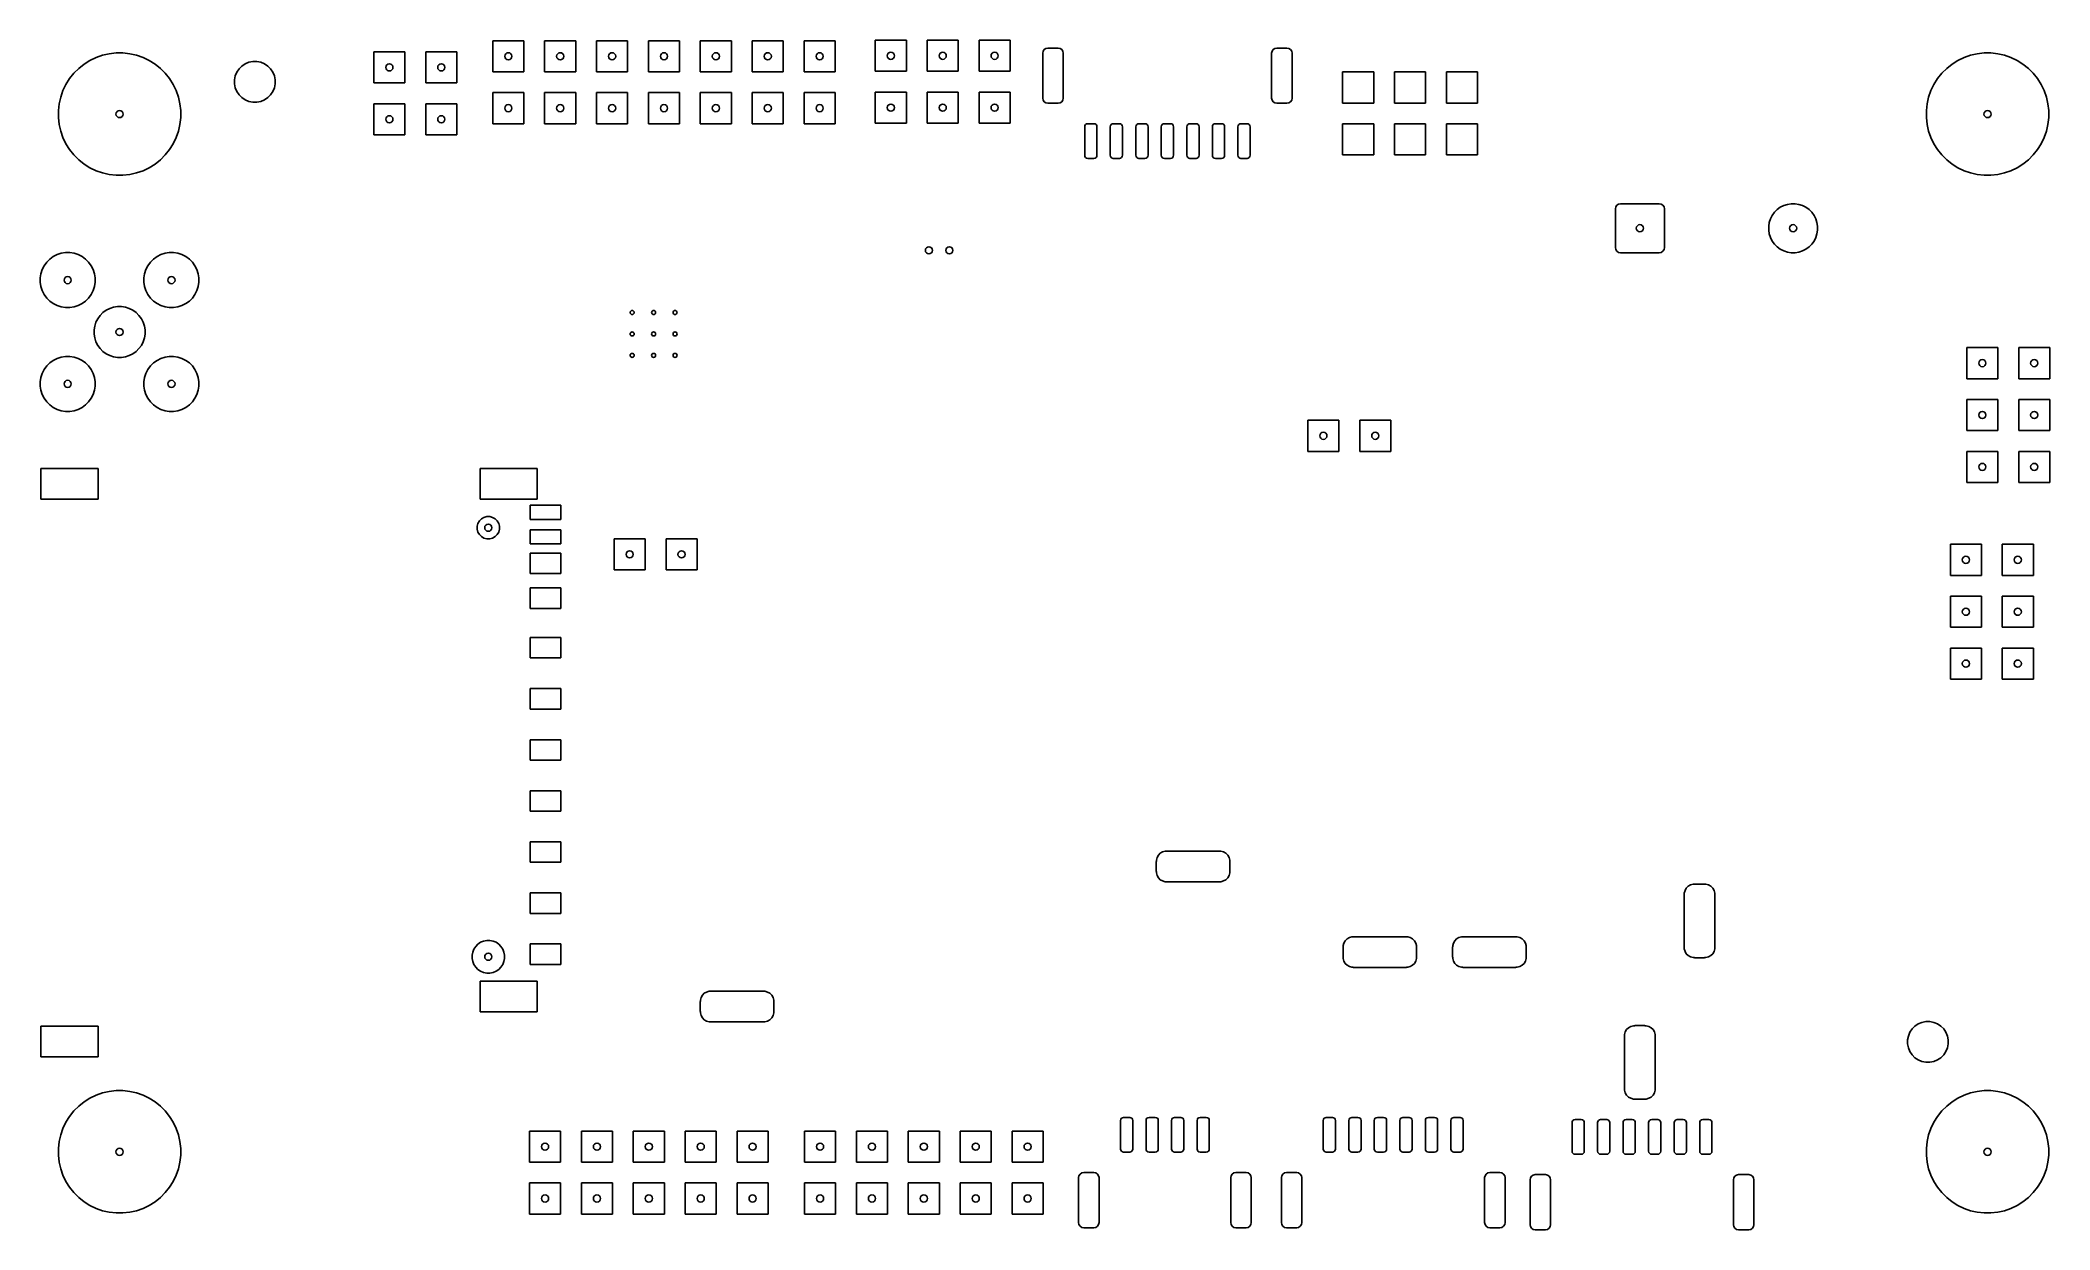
# Model space of a CAD drawing. Header units: inches. Extents: x -2.14 to 1.73, y 0.47 to 2.77.
import ezdxf

# ---------------------------------------------------------------- set-up
doc = ezdxf.new("R2010")
doc.units = ezdxf.units.IN
doc.header["$MEASUREMENT"] = 0
doc.layers.add('BLACK', color=250, linetype='CONTINUOUS')

msp = doc.modelspace()

# ---------------------------------------------------------------- linework, layer by layer
at = {"layer": 'BLACK', "linetype": 'CONTINUOUS'}
for p, q in [((-1.2708, 2.7064), (-1.2708, 2.7664)), ((-1.2708, 2.7664), (-1.2108, 2.7664)), ((-1.2108, 2.7664), (-1.2108, 2.7064)), ((-1.1708, 2.7064), (-1.1708, 2.7664)), ((-1.1708, 2.7664), (-1.1108, 2.7664)), ((-1.1108, 2.7664), (-1.1108, 2.7064)), ((-1.0708, 2.7064), (-1.0708, 2.7664)), ((-1.0708, 2.7664), (-1.0108, 2.7664)), ((-1.0108, 2.7664), (-1.0108, 2.7064)), ((-0.9708, 2.7064), (-0.9708, 2.7664)), ((-0.9708, 2.7664), (-0.9108, 2.7664)), ((-0.9108, 2.7664), (-0.9108, 2.7064)), ((-0.8708, 2.7064), (-0.8708, 2.7664)), ((-0.8708, 2.7664), (-0.8108, 2.7664)), ((-0.8108, 2.7664), (-0.8108, 2.7064)), ((-0.7708, 2.7064), (-0.7708, 2.7664)), ((-0.7708, 2.7664), (-0.7108, 2.7664)), ((-0.7108, 2.7664), (-0.7108, 2.7064)), ((-0.6708, 2.7064), (-0.6708, 2.7664)), ((-0.6708, 2.7664), (-0.6108, 2.7664)), ((-0.6108, 2.7664), (-0.6108, 2.7064)), ((-0.5336, 2.7074), (-0.5336, 2.7674)), ((-0.5336, 2.7674), (-0.4736, 2.7674)), ((-0.4736, 2.7674), (-0.4736, 2.7074)), ((-0.4336, 2.7074), (-0.4336, 2.7674)), ((-0.4336, 2.7674), (-0.3736, 2.7674)), ((-0.3736, 2.7674), (-0.3736, 2.7074)), ((-0.3336, 2.7074), (-0.3336, 2.7674)), ((-0.3336, 2.7674), (-0.2736, 2.7674)), ((-0.2736, 2.7674), (-0.2736, 2.7074)), ((-0.2078, 2.7493), (-0.2046, 2.7514)), ((-0.2046, 2.7514), (-0.2008, 2.7522)), ((-0.2008, 2.7522), (-0.1811, 2.7522)), ((-0.1811, 2.7522), (-0.1774, 2.7514)), ((-0.1774, 2.7514), (-0.1742, 2.7493)), ((0.2332, 2.7493), (0.2364, 2.7514)), ((0.2364, 2.7514), (0.2401, 2.7522)), ((0.2401, 2.7522), (0.2598, 2.7522)), ((0.2598, 2.7522), (0.2636, 2.7514)), ((0.2636, 2.7514), (0.2668, 2.7493)), ((-2.0781, 2.7037), (-2.0687, 2.7131)), ((-2.0687, 2.7131), (-2.0583, 2.7213)), ((-2.0583, 2.7213), (-2.0471, 2.7284)), ((-2.0471, 2.7284), (-2.0352, 2.7341)), ((-2.0352, 2.7341), (-2.0227, 2.7385)), ((-2.0227, 2.7385), (-2.0098, 2.7414)), ((-2.0098, 2.7414), (-1.9966, 2.7429)), ((-1.9966, 2.7429), (-1.9834, 2.7429)), ((-1.9834, 2.7429), (-1.9702, 2.7414)), ((-1.9702, 2.7414), (-1.9573, 2.7385)), ((-1.9573, 2.7385), (-1.9448, 2.7341)), ((-1.9448, 2.7341), (-1.9329, 2.7284)), ((-1.9329, 2.7284), (-1.9217, 2.7213)), ((-1.9217, 2.7213), (-1.9113, 2.7131)), ((-1.9113, 2.7131), (-1.9019, 2.7037)), ((-1.7641, 2.7058), (-1.7598, 2.7122)), ((-1.7598, 2.7122), (-1.7543, 2.7176)), ((-1.7543, 2.7176), (-1.7479, 2.7219)), ((-1.7479, 2.7219), (-1.7408, 2.7249)), ((-1.7408, 2.7249), (-1.7332, 2.7264)), ((-1.7332, 2.7264), (-1.7255, 2.7264)), ((-1.7255, 2.7264), (-1.7179, 2.7249)), ((-1.7179, 2.7249), (-1.7108, 2.7219)), ((-1.7108, 2.7219), (-1.7044, 2.7176)), ((-1.7044, 2.7176), (-1.6989, 2.7122)), ((-1.6989, 2.7122), (-1.6946, 2.7058)), ((-1.5, 2.685), (-1.5, 2.745)), ((-1.5, 2.745), (-1.44, 2.745)), ((-1.44, 2.745), (-1.44, 2.685)), ((-1.4, 2.685), (-1.4, 2.745)), ((-1.4, 2.745), (-1.34, 2.745)), ((-1.34, 2.745), (-1.34, 2.685)), ((-0.2107, 2.7423), (-0.2099, 2.7461)), ((-0.2107, 2.6557), (-0.2107, 2.7423)), ((-0.2099, 2.7461), (-0.2078, 2.7493)), ((-0.1742, 2.7493), (-0.172, 2.7461)), ((-0.172, 2.7461), (-0.1713, 2.7423)), ((-0.1713, 2.7423), (-0.1713, 2.6557)), ((0.2303, 2.7423), (0.231, 2.7461)), ((0.2303, 2.6557), (0.2303, 2.7423)), ((0.231, 2.7461), (0.2332, 2.7493)), ((0.2668, 2.7493), (0.2689, 2.7461)), ((0.2689, 2.7461), (0.2696, 2.7423)), ((0.2696, 2.7423), (0.2696, 2.6557)), ((1.5219, 2.7037), (1.5313, 2.7131)), ((1.5313, 2.7131), (1.5417, 2.7213)), ((1.5417, 2.7213), (1.5529, 2.7284)), ((1.5529, 2.7284), (1.5648, 2.7341)), ((1.5648, 2.7341), (1.5773, 2.7385)), ((1.5773, 2.7385), (1.5902, 2.7414)), ((1.5902, 2.7414), (1.6034, 2.7429)), ((1.6034, 2.7429), (1.6166, 2.7429)), ((1.6166, 2.7429), (1.6298, 2.7414)), ((1.6298, 2.7414), (1.6427, 2.7385)), ((1.6427, 2.7385), (1.6552, 2.7341)), ((1.6552, 2.7341), (1.6671, 2.7284)), ((1.6671, 2.7284), (1.6783, 2.7213)), ((1.6783, 2.7213), (1.6887, 2.7131)), ((1.6887, 2.7131), (1.6981, 2.7037)), ((-2.0991, 2.6702), (-2.0934, 2.6821)), ((-2.0934, 2.6821), (-2.0863, 2.6933)), ((-2.0863, 2.6933), (-2.0781, 2.7037)), ((-1.9019, 2.7037), (-1.8937, 2.6933)), ((-1.8937, 2.6933), (-1.8866, 2.6821)), ((-1.8866, 2.6821), (-1.8809, 2.6702)), ((-1.7686, 2.6911), (-1.767, 2.6986)), ((-1.7686, 2.6833), (-1.7686, 2.6911)), ((-1.767, 2.6758), (-1.7686, 2.6833)), ((-1.767, 2.6986), (-1.7641, 2.7058)), ((-1.7641, 2.6686), (-1.767, 2.6758)), ((-1.6946, 2.7058), (-1.6917, 2.6986)), ((-1.6917, 2.6758), (-1.6946, 2.6686)), ((-1.6917, 2.6986), (-1.6902, 2.6911)), ((-1.6902, 2.6833), (-1.6917, 2.6758)), ((-1.6902, 2.6911), (-1.6902, 2.6833)), ((-1.44, 2.685), (-1.5, 2.685)), ((-1.34, 2.685), (-1.4, 2.685)), ((-1.2108, 2.7064), (-1.2708, 2.7064)), ((-1.1108, 2.7064), (-1.1708, 2.7064)), ((-1.0108, 2.7064), (-1.0708, 2.7064)), ((-0.9108, 2.7064), (-0.9708, 2.7064)), ((-0.8108, 2.7064), (-0.8708, 2.7064)), ((-0.7108, 2.7064), (-0.7708, 2.7064)), ((-0.6108, 2.7064), (-0.6708, 2.7064)), ((-0.4736, 2.7074), (-0.5336, 2.7074)), ((-0.3736, 2.7074), (-0.4336, 2.7074)), ((-0.2736, 2.7074), (-0.3336, 2.7074)), ((0.367, 2.6462), (0.367, 2.7062)), ((0.367, 2.7062), (0.427, 2.7062)), ((0.427, 2.7062), (0.427, 2.6462)), ((0.467, 2.6462), (0.467, 2.7062)), ((0.467, 2.7062), (0.527, 2.7062)), ((0.527, 2.7062), (0.527, 2.6462)), ((0.567, 2.6462), (0.567, 2.7062)), ((0.567, 2.7062), (0.627, 2.7062)), ((0.627, 2.7062), (0.627, 2.6462)), ((1.5009, 2.6702), (1.5066, 2.6821)), ((1.5066, 2.6821), (1.5137, 2.6933)), ((1.5137, 2.6933), (1.5219, 2.7037)), ((1.6981, 2.7037), (1.7063, 2.6933)), ((1.7063, 2.6933), (1.7134, 2.6821)), ((1.7134, 2.6821), (1.7191, 2.6702)), ((-2.1079, 2.6316), (-2.1064, 2.6448)), ((-2.1064, 2.6448), (-2.1035, 2.6577)), ((-2.1035, 2.6577), (-2.0991, 2.6702)), ((-1.8809, 2.6702), (-1.8765, 2.6577)), ((-1.8765, 2.6577), (-1.8736, 2.6448)), ((-1.8736, 2.6448), (-1.8721, 2.6316)), ((-1.7598, 2.6622), (-1.7641, 2.6686)), ((-1.7543, 2.6568), (-1.7598, 2.6622)), ((-1.7479, 2.6525), (-1.7543, 2.6568)), ((-1.7408, 2.6495), (-1.7479, 2.6525)), ((-1.7332, 2.648), (-1.7408, 2.6495)), ((-1.7255, 2.648), (-1.7332, 2.648)), ((-1.7179, 2.6495), (-1.7255, 2.648)), ((-1.7108, 2.6525), (-1.7179, 2.6495)), ((-1.7044, 2.6568), (-1.7108, 2.6525)), ((-1.6989, 2.6622), (-1.7044, 2.6568)), ((-1.6946, 2.6686), (-1.6989, 2.6622)), ((-1.5, 2.585), (-1.5, 2.645)), ((-1.5, 2.645), (-1.44, 2.645)), ((-1.44, 2.645), (-1.44, 2.585)), ((-1.4, 2.585), (-1.4, 2.645)), ((-1.4, 2.645), (-1.34, 2.645)), ((-1.34, 2.645), (-1.34, 2.585)), ((-1.2708, 2.6064), (-1.2708, 2.6664)), ((-1.2708, 2.6664), (-1.2108, 2.6664)), ((-1.2108, 2.6664), (-1.2108, 2.6064)), ((-1.1708, 2.6064), (-1.1708, 2.6664)), ((-1.1708, 2.6664), (-1.1108, 2.6664)), ((-1.1108, 2.6664), (-1.1108, 2.6064)), ((-1.0708, 2.6064), (-1.0708, 2.6664)), ((-1.0708, 2.6664), (-1.0108, 2.6664)), ((-1.0108, 2.6664), (-1.0108, 2.6064)), ((-0.9708, 2.6064), (-0.9708, 2.6664)), ((-0.9708, 2.6664), (-0.9108, 2.6664)), ((-0.9108, 2.6664), (-0.9108, 2.6064)), ((-0.8708, 2.6064), (-0.8708, 2.6664)), ((-0.8708, 2.6664), (-0.8108, 2.6664)), ((-0.8108, 2.6664), (-0.8108, 2.6064)), ((-0.7708, 2.6064), (-0.7708, 2.6664)), ((-0.7708, 2.6664), (-0.7108, 2.6664)), ((-0.7108, 2.6664), (-0.7108, 2.6064)), ((-0.6708, 2.6064), (-0.6708, 2.6664)), ((-0.6708, 2.6664), (-0.6108, 2.6664)), ((-0.6108, 2.6664), (-0.6108, 2.6064)), ((-0.5336, 2.6074), (-0.5336, 2.6674)), ((-0.5336, 2.6674), (-0.4736, 2.6674)), ((-0.4736, 2.6674), (-0.4736, 2.6074)), ((-0.4336, 2.6074), (-0.4336, 2.6674)), ((-0.4336, 2.6674), (-0.3736, 2.6674)), ((-0.3736, 2.6674), (-0.3736, 2.6074)), ((-0.3336, 2.6074), (-0.3336, 2.6674)), ((-0.3336, 2.6674), (-0.2736, 2.6674)), ((-0.2736, 2.6674), (-0.2736, 2.6074)), ((-0.2099, 2.6519), (-0.2107, 2.6557)), ((-0.2078, 2.6487), (-0.2099, 2.6519)), ((-0.2046, 2.6466), (-0.2078, 2.6487)), ((-0.2008, 2.6459), (-0.2046, 2.6466)), ((-0.1811, 2.6459), (-0.2008, 2.6459)), ((-0.1774, 2.6466), (-0.1811, 2.6459)), ((-0.1742, 2.6487), (-0.1774, 2.6466)), ((-0.172, 2.6519), (-0.1742, 2.6487)), ((-0.1713, 2.6557), (-0.172, 2.6519)), ((0.231, 2.6519), (0.2303, 2.6557)), ((0.2332, 2.6487), (0.231, 2.6519)), ((0.2364, 2.6466), (0.2332, 2.6487)), ((0.2401, 2.6459), (0.2364, 2.6466)), ((0.2598, 2.6459), (0.2401, 2.6459)), ((0.2636, 2.6466), (0.2598, 2.6459)), ((0.2668, 2.6487), (0.2636, 2.6466)), ((0.2689, 2.6519), (0.2668, 2.6487)), ((0.2696, 2.6557), (0.2689, 2.6519)), ((0.427, 2.6462), (0.367, 2.6462)), ((0.527, 2.6462), (0.467, 2.6462)), ((0.627, 2.6462), (0.567, 2.6462)), ((1.4921, 2.6316), (1.4936, 2.6448)), ((1.4936, 2.6448), (1.4965, 2.6577)), ((1.4965, 2.6577), (1.5009, 2.6702)), ((1.7191, 2.6702), (1.7235, 2.6577)), ((1.7235, 2.6577), (1.7264, 2.6448)), ((1.7264, 2.6448), (1.7279, 2.6316)), ((-2.1079, 2.6184), (-2.1079, 2.6316)), ((-2.1064, 2.6052), (-2.1079, 2.6184)), ((-2.1035, 2.5923), (-2.1064, 2.6052)), ((-1.8736, 2.6052), (-1.8765, 2.5923)), ((-1.8721, 2.6184), (-1.8736, 2.6052)), ((-1.8721, 2.6316), (-1.8721, 2.6184)), ((-1.2108, 2.6064), (-1.2708, 2.6064)), ((-1.1108, 2.6064), (-1.1708, 2.6064)), ((-1.0108, 2.6064), (-1.0708, 2.6064)), ((-0.9108, 2.6064), (-0.9708, 2.6064)), ((-0.8108, 2.6064), (-0.8708, 2.6064)), ((-0.7108, 2.6064), (-0.7708, 2.6064)), ((-0.6108, 2.6064), (-0.6708, 2.6064)), ((-0.4736, 2.6074), (-0.5336, 2.6074)), ((-0.3736, 2.6074), (-0.4336, 2.6074)), ((-0.2736, 2.6074), (-0.3336, 2.6074)), ((-0.13, 2.6006), (-0.1295, 2.6029)), ((-0.13, 2.5455), (-0.13, 2.6006)), ((-0.1295, 2.6029), (-0.1282, 2.6048)), ((-0.1282, 2.6048), (-0.1263, 2.606)), ((-0.1263, 2.606), (-0.1241, 2.6065)), ((-0.1241, 2.6065), (-0.1122, 2.6065)), ((-0.1122, 2.6065), (-0.11, 2.606)), ((-0.11, 2.606), (-0.1081, 2.6048)), ((-0.1081, 2.6048), (-0.1068, 2.6029)), ((-0.1068, 2.6029), (-0.1063, 2.6006)), ((-0.1063, 2.6006), (-0.1063, 2.5455)), ((-0.0807, 2.6006), (-0.0803, 2.6029)), ((-0.0807, 2.5455), (-0.0807, 2.6006)), ((-0.0803, 2.6029), (-0.079, 2.6048)), ((-0.079, 2.6048), (-0.0771, 2.606)), ((-0.0771, 2.606), (-0.0748, 2.6065)), ((-0.0748, 2.6065), (-0.063, 2.6065)), ((-0.063, 2.6065), (-0.0608, 2.606)), ((-0.0608, 2.606), (-0.0589, 2.6048)), ((-0.0589, 2.6048), (-0.0576, 2.6029)), ((-0.0576, 2.6029), (-0.0571, 2.6006)), ((-0.0571, 2.6006), (-0.0571, 2.5455)), ((-0.0315, 2.6006), (-0.0311, 2.6029)), ((-0.0315, 2.5455), (-0.0315, 2.6006)), ((-0.0311, 2.6029), (-0.0298, 2.6048)), ((-0.0298, 2.6048), (-0.0279, 2.606)), ((-0.0279, 2.606), (-0.0256, 2.6065)), ((-0.0256, 2.6065), (-0.0138, 2.6065)), ((-0.0138, 2.6065), (-0.0116, 2.606)), ((-0.0116, 2.606), (-0.0096, 2.6048)), ((-0.0096, 2.6048), (-0.0084, 2.6029)), ((-0.0084, 2.6029), (-0.0079, 2.6006)), ((-0.0079, 2.6006), (-0.0079, 2.5455)), ((0.0177, 2.6006), (0.0181, 2.6029)), ((0.0177, 2.5455), (0.0177, 2.6006)), ((0.0181, 2.6029), (0.0194, 2.6048)), ((0.0194, 2.6048), (0.0213, 2.606)), ((0.0213, 2.606), (0.0236, 2.6065)), ((0.0236, 2.6065), (0.0354, 2.6065)), ((0.0354, 2.6065), (0.0377, 2.606)), ((0.0377, 2.606), (0.0396, 2.6048)), ((0.0396, 2.6048), (0.0408, 2.6029)), ((0.0408, 2.6029), (0.0413, 2.6006)), ((0.0413, 2.6006), (0.0413, 2.5455)), ((0.0669, 2.6006), (0.0673, 2.6029)), ((0.0669, 2.5455), (0.0669, 2.6006)), ((0.0673, 2.6029), (0.0686, 2.6048)), ((0.0686, 2.6048), (0.0705, 2.606)), ((0.0705, 2.606), (0.0728, 2.6065)), ((0.0728, 2.6065), (0.0846, 2.6065)), ((0.0846, 2.6065), (0.0869, 2.606)), ((0.0869, 2.606), (0.0888, 2.6048)), ((0.0888, 2.6048), (0.0901, 2.6029)), ((0.0901, 2.6029), (0.0905, 2.6006)), ((0.0905, 2.6006), (0.0905, 2.5455)), ((0.1161, 2.6006), (0.1166, 2.6029)), ((0.1161, 2.5455), (0.1161, 2.6006)), ((0.1166, 2.6029), (0.1178, 2.6048)), ((0.1178, 2.6048), (0.1197, 2.606)), ((0.1197, 2.606), (0.122, 2.6065)), ((0.122, 2.6065), (0.1338, 2.6065)), ((0.1338, 2.6065), (0.1361, 2.606)), ((0.1361, 2.606), (0.138, 2.6048)), ((0.138, 2.6048), (0.1393, 2.6029)), ((0.1393, 2.6029), (0.1397, 2.6006)), ((0.1397, 2.6006), (0.1397, 2.5455)), ((0.1653, 2.6006), (0.1658, 2.6029)), ((0.1653, 2.5455), (0.1653, 2.6006)), ((0.1658, 2.6029), (0.167, 2.6048)), ((0.167, 2.6048), (0.169, 2.606)), ((0.169, 2.606), (0.1712, 2.6065)), ((0.1712, 2.6065), (0.183, 2.6065)), ((0.183, 2.6065), (0.1853, 2.606)), ((0.1853, 2.606), (0.1872, 2.6048)), ((0.1872, 2.6048), (0.1885, 2.6029)), ((0.1885, 2.6029), (0.1889, 2.6006)), ((0.1889, 2.6006), (0.1889, 2.5455)), ((0.367, 2.5462), (0.367, 2.6062)), ((0.367, 2.6062), (0.427, 2.6062)), ((0.427, 2.6062), (0.427, 2.5462)), ((0.467, 2.5462), (0.467, 2.6062)), ((0.467, 2.6062), (0.527, 2.6062)), ((0.527, 2.6062), (0.527, 2.5462)), ((0.567, 2.5462), (0.567, 2.6062)), ((0.567, 2.6062), (0.627, 2.6062)), ((0.627, 2.6062), (0.627, 2.5462)), ((1.4921, 2.6184), (1.4921, 2.6316)), ((1.4936, 2.6052), (1.4921, 2.6184)), ((1.4965, 2.5923), (1.4936, 2.6052)), ((1.7264, 2.6052), (1.7235, 2.5923)), ((1.7279, 2.6184), (1.7264, 2.6052)), ((1.7279, 2.6316), (1.7279, 2.6184)), ((-2.0991, 2.5798), (-2.1035, 2.5923)), ((-2.0934, 2.5679), (-2.0991, 2.5798)), ((-2.0863, 2.5567), (-2.0934, 2.5679)), ((-2.0781, 2.5463), (-2.0863, 2.5567)), ((-1.8937, 2.5567), (-1.9019, 2.5463)), ((-1.8866, 2.5679), (-1.8937, 2.5567)), ((-1.8809, 2.5798), (-1.8866, 2.5679)), ((-1.8765, 2.5923), (-1.8809, 2.5798)), ((-1.44, 2.585), (-1.5, 2.585)), ((-1.34, 2.585), (-1.4, 2.585)), ((1.5009, 2.5798), (1.4965, 2.5923)), ((1.5066, 2.5679), (1.5009, 2.5798)), ((1.5137, 2.5567), (1.5066, 2.5679)), ((1.5219, 2.5463), (1.5137, 2.5567)), ((1.7063, 2.5567), (1.6981, 2.5463)), ((1.7134, 2.5679), (1.7063, 2.5567)), ((1.7191, 2.5798), (1.7134, 2.5679)), ((1.7235, 2.5923), (1.7191, 2.5798)), ((-2.0687, 2.5369), (-2.0781, 2.5463)), ((-2.0583, 2.5287), (-2.0687, 2.5369)), ((-2.0471, 2.5216), (-2.0583, 2.5287)), ((-2.0352, 2.5159), (-2.0471, 2.5216)), ((-1.9329, 2.5216), (-1.9448, 2.5159)), ((-1.9217, 2.5287), (-1.9329, 2.5216)), ((-1.9113, 2.5369), (-1.9217, 2.5287)), ((-1.9019, 2.5463), (-1.9113, 2.5369)), ((-0.1295, 2.5432), (-0.13, 2.5455)), ((-0.1282, 2.5413), (-0.1295, 2.5432)), ((-0.1263, 2.54), (-0.1282, 2.5413)), ((-0.1241, 2.5396), (-0.1263, 2.54)), ((-0.1122, 2.5396), (-0.1241, 2.5396)), ((-0.11, 2.54), (-0.1122, 2.5396)), ((-0.1081, 2.5413), (-0.11, 2.54)), ((-0.1068, 2.5432), (-0.1081, 2.5413)), ((-0.1063, 2.5455), (-0.1068, 2.5432)), ((-0.0803, 2.5432), (-0.0807, 2.5455)), ((-0.079, 2.5413), (-0.0803, 2.5432)), ((-0.0771, 2.54), (-0.079, 2.5413)), ((-0.0748, 2.5396), (-0.0771, 2.54)), ((-0.063, 2.5396), (-0.0748, 2.5396)), ((-0.0608, 2.54), (-0.063, 2.5396)), ((-0.0589, 2.5413), (-0.0608, 2.54)), ((-0.0576, 2.5432), (-0.0589, 2.5413)), ((-0.0571, 2.5455), (-0.0576, 2.5432)), ((-0.0311, 2.5432), (-0.0315, 2.5455)), ((-0.0298, 2.5413), (-0.0311, 2.5432)), ((-0.0279, 2.54), (-0.0298, 2.5413)), ((-0.0256, 2.5396), (-0.0279, 2.54)), ((-0.0138, 2.5396), (-0.0256, 2.5396)), ((-0.0116, 2.54), (-0.0138, 2.5396)), ((-0.0096, 2.5413), (-0.0116, 2.54)), ((-0.0084, 2.5432), (-0.0096, 2.5413)), ((-0.0079, 2.5455), (-0.0084, 2.5432)), ((0.0181, 2.5432), (0.0177, 2.5455)), ((0.0194, 2.5413), (0.0181, 2.5432)), ((0.0213, 2.54), (0.0194, 2.5413)), ((0.0236, 2.5396), (0.0213, 2.54)), ((0.0354, 2.5396), (0.0236, 2.5396)), ((0.0377, 2.54), (0.0354, 2.5396)), ((0.0396, 2.5413), (0.0377, 2.54)), ((0.0408, 2.5432), (0.0396, 2.5413)), ((0.0413, 2.5455), (0.0408, 2.5432)), ((0.0673, 2.5432), (0.0669, 2.5455)), ((0.0686, 2.5413), (0.0673, 2.5432)), ((0.0705, 2.54), (0.0686, 2.5413)), ((0.0728, 2.5396), (0.0705, 2.54)), ((0.0846, 2.5396), (0.0728, 2.5396)), ((0.0869, 2.54), (0.0846, 2.5396)), ((0.0888, 2.5413), (0.0869, 2.54)), ((0.0901, 2.5432), (0.0888, 2.5413)), ((0.0905, 2.5455), (0.0901, 2.5432)), ((0.1166, 2.5432), (0.1161, 2.5455)), ((0.1178, 2.5413), (0.1166, 2.5432)), ((0.1197, 2.54), (0.1178, 2.5413)), ((0.122, 2.5396), (0.1197, 2.54)), ((0.1338, 2.5396), (0.122, 2.5396)), ((0.1361, 2.54), (0.1338, 2.5396)), ((0.138, 2.5413), (0.1361, 2.54)), ((0.1393, 2.5432), (0.138, 2.5413)), ((0.1397, 2.5455), (0.1393, 2.5432)), ((0.1658, 2.5432), (0.1653, 2.5455)), ((0.167, 2.5413), (0.1658, 2.5432)), ((0.169, 2.54), (0.167, 2.5413)), ((0.1712, 2.5396), (0.169, 2.54)), ((0.183, 2.5396), (0.1712, 2.5396)), ((0.1853, 2.54), (0.183, 2.5396)), ((0.1872, 2.5413), (0.1853, 2.54)), ((0.1885, 2.5432), (0.1872, 2.5413)), ((0.1889, 2.5455), (0.1885, 2.5432)), ((0.427, 2.5462), (0.367, 2.5462)), ((0.527, 2.5462), (0.467, 2.5462)), ((0.627, 2.5462), (0.567, 2.5462)), ((1.5313, 2.5369), (1.5219, 2.5463)), ((1.5417, 2.5287), (1.5313, 2.5369)), ((1.5529, 2.5216), (1.5417, 2.5287)), ((1.5648, 2.5159), (1.5529, 2.5216)), ((1.6671, 2.5216), (1.6552, 2.5159)), ((1.6783, 2.5287), (1.6671, 2.5216)), ((1.6887, 2.5369), (1.6783, 2.5287)), ((1.6981, 2.5463), (1.6887, 2.5369)), ((-2.0227, 2.5115), (-2.0352, 2.5159)), ((-2.0098, 2.5086), (-2.0227, 2.5115)), ((-1.9966, 2.5071), (-2.0098, 2.5086)), ((-1.9834, 2.5071), (-1.9966, 2.5071)), ((-1.9702, 2.5086), (-1.9834, 2.5071)), ((-1.9573, 2.5115), (-1.9702, 2.5086)), ((-1.9448, 2.5159), (-1.9573, 2.5115)), ((1.5773, 2.5115), (1.5648, 2.5159)), ((1.5902, 2.5086), (1.5773, 2.5115)), ((1.6034, 2.5071), (1.5902, 2.5086)), ((1.6166, 2.5071), (1.6034, 2.5071)), ((1.6298, 2.5086), (1.6166, 2.5071)), ((1.6427, 2.5115), (1.6298, 2.5086)), ((1.6552, 2.5159), (1.6427, 2.5115)), ((0.8928, 2.4424), (0.8935, 2.4462)), ((0.8928, 2.3676), (0.8928, 2.4424)), ((0.8935, 2.4462), (0.8956, 2.4494)), ((0.8956, 2.4494), (0.8988, 2.4515)), ((0.8988, 2.4515), (0.9026, 2.4522)), ((0.9026, 2.4522), (0.9774, 2.4522)), ((0.9774, 2.4522), (0.9812, 2.4515)), ((0.9812, 2.4515), (0.9844, 2.4494)), ((0.9844, 2.4494), (0.9865, 2.4462)), ((0.9865, 2.4462), (0.9872, 2.4424)), ((0.9872, 2.4424), (0.9872, 2.3676)), ((1.1994, 2.4357), (1.2046, 2.4409)), ((1.2046, 2.4409), (1.2106, 2.4453)), ((1.2106, 2.4453), (1.2172, 2.4486)), ((1.2172, 2.4486), (1.2242, 2.4509)), ((1.2242, 2.4509), (1.2316, 2.4521)), ((1.2316, 2.4521), (1.239, 2.4521)), ((1.239, 2.4521), (1.2463, 2.4509)), ((1.2463, 2.4509), (1.2534, 2.4486)), ((1.2534, 2.4486), (1.26, 2.4453)), ((1.26, 2.4453), (1.266, 2.4409)), ((1.266, 2.4409), (1.2712, 2.4357)), ((1.1882, 2.4087), (1.1893, 2.416)), ((1.1882, 2.4013), (1.1882, 2.4087)), ((1.1893, 2.394), (1.1882, 2.4013)), ((1.1893, 2.416), (1.1916, 2.4231)), ((1.1916, 2.4231), (1.195, 2.4297)), ((1.195, 2.4297), (1.1994, 2.4357)), ((1.2712, 2.4357), (1.2756, 2.4297)), ((1.2756, 2.4297), (1.2789, 2.4231)), ((1.2789, 2.4231), (1.2812, 2.416)), ((1.2812, 2.416), (1.2824, 2.4087)), ((1.2824, 2.4013), (1.2812, 2.394)), ((1.2824, 2.4087), (1.2824, 2.4013)), ((0.8935, 2.3638), (0.8928, 2.3676)), ((0.8956, 2.3606), (0.8935, 2.3638)), ((0.9865, 2.3638), (0.9844, 2.3606)), ((0.9872, 2.3676), (0.9865, 2.3638)), ((1.1916, 2.3869), (1.1893, 2.394)), ((1.195, 2.3803), (1.1916, 2.3869)), ((1.1994, 2.3743), (1.195, 2.3803)), ((1.2046, 2.3691), (1.1994, 2.3743)), ((1.2106, 2.3647), (1.2046, 2.3691)), ((1.2172, 2.3614), (1.2106, 2.3647)), ((1.26, 2.3647), (1.2534, 2.3614)), ((1.266, 2.3691), (1.26, 2.3647)), ((1.2712, 2.3743), (1.266, 2.3691)), ((1.2756, 2.3803), (1.2712, 2.3743)), ((1.2789, 2.3869), (1.2756, 2.3803)), ((1.2812, 2.394), (1.2789, 2.3869)), ((-2.1417, 2.3174), (-2.1391, 2.3253)), ((-2.1391, 2.3253), (-2.1353, 2.3328)), ((-2.1353, 2.3328), (-2.1304, 2.3395)), ((-2.1304, 2.3395), (-2.1245, 2.3454)), ((-2.1245, 2.3454), (-2.1178, 2.3503)), ((-2.1178, 2.3503), (-2.1103, 2.3541)), ((-2.1103, 2.3541), (-2.1024, 2.3567)), ((-2.1024, 2.3567), (-2.0942, 2.358)), ((-2.0942, 2.358), (-2.0858, 2.358)), ((-2.0858, 2.358), (-2.0776, 2.3567)), ((-2.0776, 2.3567), (-2.0697, 2.3541)), ((-2.0697, 2.3541), (-2.0622, 2.3503)), ((-2.0622, 2.3503), (-2.0555, 2.3454)), ((-2.0555, 2.3454), (-2.0496, 2.3395)), ((-2.0496, 2.3395), (-2.0447, 2.3328)), ((-2.0447, 2.3328), (-2.0409, 2.3253)), ((-2.0409, 2.3253), (-2.0383, 2.3174)), ((-1.9417, 2.3174), (-1.9391, 2.3253)), ((-1.9391, 2.3253), (-1.9353, 2.3328)), ((-1.9353, 2.3328), (-1.9304, 2.3395)), ((-1.9304, 2.3395), (-1.9245, 2.3454)), ((-1.9245, 2.3454), (-1.9178, 2.3503)), ((-1.9178, 2.3503), (-1.9103, 2.3541)), ((-1.9103, 2.3541), (-1.9024, 2.3567)), ((-1.9024, 2.3567), (-1.8942, 2.358)), ((-1.8942, 2.358), (-1.8858, 2.358)), ((-1.8858, 2.358), (-1.8776, 2.3567)), ((-1.8776, 2.3567), (-1.8697, 2.3541)), ((-1.8697, 2.3541), (-1.8622, 2.3503)), ((-1.8622, 2.3503), (-1.8555, 2.3454)), ((-1.8555, 2.3454), (-1.8496, 2.3395)), ((-1.8496, 2.3395), (-1.8447, 2.3328)), ((-1.8447, 2.3328), (-1.8409, 2.3253)), ((-1.8409, 2.3253), (-1.8383, 2.3174)), ((0.8988, 2.3585), (0.8956, 2.3606)), ((0.9026, 2.3578), (0.8988, 2.3585)), ((0.9774, 2.3578), (0.9026, 2.3578)), ((0.9812, 2.3585), (0.9774, 2.3578)), ((0.9844, 2.3606), (0.9812, 2.3585)), ((1.2242, 2.3591), (1.2172, 2.3614)), ((1.2316, 2.3579), (1.2242, 2.3591)), ((1.239, 2.3579), (1.2316, 2.3579)), ((1.2463, 2.3591), (1.239, 2.3579)), ((1.2534, 2.3614), (1.2463, 2.3591)), ((-2.143, 2.3092), (-2.1417, 2.3174)), ((-2.143, 2.3008), (-2.143, 2.3092)), ((-2.1417, 2.2926), (-2.143, 2.3008)), ((-2.1391, 2.2847), (-2.1417, 2.2926)), ((-2.0383, 2.2926), (-2.0409, 2.2847)), ((-2.0383, 2.3174), (-2.037, 2.3092)), ((-2.037, 2.3008), (-2.0383, 2.2926)), ((-2.037, 2.3092), (-2.037, 2.3008)), ((-1.943, 2.3092), (-1.9417, 2.3174)), ((-1.943, 2.3008), (-1.943, 2.3092)), ((-1.9417, 2.2926), (-1.943, 2.3008)), ((-1.9391, 2.2847), (-1.9417, 2.2926)), ((-1.8383, 2.2926), (-1.8409, 2.2847)), ((-1.8383, 2.3174), (-1.837, 2.3092)), ((-1.837, 2.3008), (-1.8383, 2.2926)), ((-1.837, 2.3092), (-1.837, 2.3008)), ((-2.1353, 2.2772), (-2.1391, 2.2847)), ((-2.1304, 2.2705), (-2.1353, 2.2772)), ((-2.1245, 2.2646), (-2.1304, 2.2705)), ((-2.1178, 2.2597), (-2.1245, 2.2646)), ((-2.1103, 2.2559), (-2.1178, 2.2597)), ((-2.1024, 2.2533), (-2.1103, 2.2559)), ((-2.0942, 2.252), (-2.1024, 2.2533)), ((-2.0858, 2.252), (-2.0942, 2.252)), ((-2.0776, 2.2533), (-2.0858, 2.252)), ((-2.0697, 2.2559), (-2.0776, 2.2533)), ((-2.0622, 2.2597), (-2.0697, 2.2559)), ((-2.0555, 2.2646), (-2.0622, 2.2597)), ((-2.0496, 2.2705), (-2.0555, 2.2646)), ((-2.0447, 2.2772), (-2.0496, 2.2705)), ((-2.0409, 2.2847), (-2.0447, 2.2772)), ((-2.022, 2.2424), (-2.0157, 2.247)), ((-2.0157, 2.247), (-2.0088, 2.2505)), ((-2.0088, 2.2505), (-2.0015, 2.2529)), ((-2.0015, 2.2529), (-1.9939, 2.2541)), ((-1.9939, 2.2541), (-1.9861, 2.2541)), ((-1.9861, 2.2541), (-1.9785, 2.2529)), ((-1.9785, 2.2529), (-1.9712, 2.2505)), ((-1.9712, 2.2505), (-1.9643, 2.247)), ((-1.9643, 2.247), (-1.958, 2.2424)), ((-1.9353, 2.2772), (-1.9391, 2.2847)), ((-1.9304, 2.2705), (-1.9353, 2.2772)), ((-1.9245, 2.2646), (-1.9304, 2.2705)), ((-1.9178, 2.2597), (-1.9245, 2.2646)), ((-1.9103, 2.2559), (-1.9178, 2.2597)), ((-1.9024, 2.2533), (-1.9103, 2.2559)), ((-1.8942, 2.252), (-1.9024, 2.2533)), ((-1.8858, 2.252), (-1.8942, 2.252)), ((-1.8776, 2.2533), (-1.8858, 2.252)), ((-1.8697, 2.2559), (-1.8776, 2.2533)), ((-1.8622, 2.2597), (-1.8697, 2.2559)), ((-1.8555, 2.2646), (-1.8622, 2.2597)), ((-1.8496, 2.2705), (-1.8555, 2.2646)), ((-1.8447, 2.2772), (-1.8496, 2.2705)), ((-1.8409, 2.2847), (-1.8447, 2.2772)), ((-2.0391, 2.2089), (-2.0379, 2.2165)), ((-2.0391, 2.2011), (-2.0391, 2.2089)), ((-2.0379, 2.2165), (-2.0355, 2.2238)), ((-2.0355, 2.2238), (-2.032, 2.2307)), ((-2.032, 2.2307), (-2.0274, 2.237)), ((-2.0274, 2.237), (-2.022, 2.2424)), ((-1.958, 2.2424), (-1.9526, 2.237)), ((-1.9526, 2.237), (-1.948, 2.2307)), ((-1.948, 2.2307), (-1.9445, 2.2238)), ((-1.9445, 2.2238), (-1.9421, 2.2165)), ((-1.9421, 2.2165), (-1.9409, 2.2089)), ((-1.9409, 2.2089), (-1.9409, 2.2011)), ((-2.0379, 2.1935), (-2.0391, 2.2011)), ((-2.0355, 2.1862), (-2.0379, 2.1935)), ((-2.032, 2.1793), (-2.0355, 2.1862)), ((-2.0274, 2.173), (-2.032, 2.1793)), ((-2.022, 2.1676), (-2.0274, 2.173)), ((-1.9526, 2.173), (-1.958, 2.1676)), ((-1.948, 2.1793), (-1.9526, 2.173)), ((-1.9445, 2.1862), (-1.948, 2.1793)), ((-1.9421, 2.1935), (-1.9445, 2.1862)), ((-1.9409, 2.2011), (-1.9421, 2.1935)), ((1.57, 2.115), (1.57, 2.175)), ((1.57, 2.175), (1.63, 2.175)), ((1.63, 2.175), (1.63, 2.115)), ((1.67, 2.115), (1.67, 2.175)), ((1.67, 2.175), (1.73, 2.175)), ((1.73, 2.175), (1.73, 2.115)), ((-2.1391, 2.1253), (-2.1353, 2.1328)), ((-2.1353, 2.1328), (-2.1304, 2.1395)), ((-2.1304, 2.1395), (-2.1245, 2.1454)), ((-2.1245, 2.1454), (-2.1178, 2.1503)), ((-2.1178, 2.1503), (-2.1103, 2.1541)), ((-2.1103, 2.1541), (-2.1024, 2.1567)), ((-2.1024, 2.1567), (-2.0942, 2.158)), ((-2.0942, 2.158), (-2.0858, 2.158)), ((-2.0858, 2.158), (-2.0776, 2.1567)), ((-2.0776, 2.1567), (-2.0697, 2.1541)), ((-2.0697, 2.1541), (-2.0622, 2.1503)), ((-2.0622, 2.1503), (-2.0555, 2.1454)), ((-2.0555, 2.1454), (-2.0496, 2.1395)), ((-2.0496, 2.1395), (-2.0447, 2.1328)), ((-2.0447, 2.1328), (-2.0409, 2.1253)), ((-2.0157, 2.163), (-2.022, 2.1676)), ((-2.0088, 2.1595), (-2.0157, 2.163)), ((-2.0015, 2.1571), (-2.0088, 2.1595)), ((-1.9939, 2.1559), (-2.0015, 2.1571)), ((-1.9861, 2.1559), (-1.9939, 2.1559)), ((-1.9785, 2.1571), (-1.9861, 2.1559)), ((-1.9712, 2.1595), (-1.9785, 2.1571)), ((-1.9643, 2.163), (-1.9712, 2.1595)), ((-1.958, 2.1676), (-1.9643, 2.163)), ((-1.9391, 2.1253), (-1.9353, 2.1328)), ((-1.9353, 2.1328), (-1.9304, 2.1395)), ((-1.9304, 2.1395), (-1.9245, 2.1454)), ((-1.9245, 2.1454), (-1.9178, 2.1503)), ((-1.9178, 2.1503), (-1.9103, 2.1541)), ((-1.9103, 2.1541), (-1.9024, 2.1567)), ((-1.9024, 2.1567), (-1.8942, 2.158)), ((-1.8942, 2.158), (-1.8858, 2.158)), ((-1.8858, 2.158), (-1.8776, 2.1567)), ((-1.8776, 2.1567), (-1.8697, 2.1541)), ((-1.8697, 2.1541), (-1.8622, 2.1503)), ((-1.8622, 2.1503), (-1.8555, 2.1454)), ((-1.8555, 2.1454), (-1.8496, 2.1395)), ((-1.8496, 2.1395), (-1.8447, 2.1328)), ((-1.8447, 2.1328), (-1.8409, 2.1253)), ((-2.143, 2.1092), (-2.1417, 2.1174)), ((-2.143, 2.1008), (-2.143, 2.1092)), ((-2.1417, 2.0926), (-2.143, 2.1008)), ((-2.1417, 2.1174), (-2.1391, 2.1253)), ((-2.1391, 2.0847), (-2.1417, 2.0926)), ((-2.0409, 2.1253), (-2.0383, 2.1174)), ((-2.0383, 2.0926), (-2.0409, 2.0847)), ((-2.0383, 2.1174), (-2.037, 2.1092)), ((-2.037, 2.1008), (-2.0383, 2.0926)), ((-2.037, 2.1092), (-2.037, 2.1008)), ((-1.943, 2.1092), (-1.9417, 2.1174)), ((-1.943, 2.1008), (-1.943, 2.1092)), ((-1.9417, 2.0926), (-1.943, 2.1008)), ((-1.9417, 2.1174), (-1.9391, 2.1253)), ((-1.9391, 2.0847), (-1.9417, 2.0926)), ((-1.8409, 2.1253), (-1.8383, 2.1174)), ((-1.8383, 2.0926), (-1.8409, 2.0847)), ((-1.8383, 2.1174), (-1.837, 2.1092)), ((-1.837, 2.1008), (-1.8383, 2.0926)), ((-1.837, 2.1092), (-1.837, 2.1008)), ((1.63, 2.115), (1.57, 2.115)), ((1.73, 2.115), (1.67, 2.115)), ((-2.1353, 2.0772), (-2.1391, 2.0847)), ((-2.1304, 2.0705), (-2.1353, 2.0772)), ((-2.1245, 2.0646), (-2.1304, 2.0705)), ((-2.1178, 2.0597), (-2.1245, 2.0646)), ((-2.1103, 2.0559), (-2.1178, 2.0597)), ((-2.1024, 2.0533), (-2.1103, 2.0559)), ((-2.0942, 2.052), (-2.1024, 2.0533)), ((-2.0776, 2.0533), (-2.0858, 2.052)), ((-2.0697, 2.0559), (-2.0776, 2.0533)), ((-2.0622, 2.0597), (-2.0697, 2.0559)), ((-2.0555, 2.0646), (-2.0622, 2.0597)), ((-2.0496, 2.0705), (-2.0555, 2.0646)), ((-2.0447, 2.0772), (-2.0496, 2.0705)), ((-2.0409, 2.0847), (-2.0447, 2.0772)), ((-1.9353, 2.0772), (-1.9391, 2.0847)), ((-1.9304, 2.0705), (-1.9353, 2.0772)), ((-1.9245, 2.0646), (-1.9304, 2.0705)), ((-1.9178, 2.0597), (-1.9245, 2.0646)), ((-1.9103, 2.0559), (-1.9178, 2.0597)), ((-1.9024, 2.0533), (-1.9103, 2.0559)), ((-1.8942, 2.052), (-1.9024, 2.0533)), ((-1.8776, 2.0533), (-1.8858, 2.052)), ((-1.8697, 2.0559), (-1.8776, 2.0533)), ((-1.8622, 2.0597), (-1.8697, 2.0559)), ((-1.8555, 2.0646), (-1.8622, 2.0597)), ((-1.8496, 2.0705), (-1.8555, 2.0646)), ((-1.8447, 2.0772), (-1.8496, 2.0705)), ((-1.8409, 2.0847), (-1.8447, 2.0772)), ((1.57, 2.015), (1.57, 2.075)), ((1.57, 2.075), (1.63, 2.075)), ((1.63, 2.075), (1.63, 2.015)), ((1.67, 2.015), (1.67, 2.075)), ((1.67, 2.075), (1.73, 2.075)), ((1.73, 2.075), (1.73, 2.015)), ((-2.0858, 2.052), (-2.0942, 2.052)), ((-1.8858, 2.052), (-1.8942, 2.052)), ((0.3, 1.975), (0.3, 2.035)), ((0.3, 2.035), (0.36, 2.035)), ((0.36, 2.035), (0.36, 1.975)), ((0.4, 1.975), (0.4, 2.035)), ((0.4, 2.035), (0.46, 2.035)), ((0.46, 2.035), (0.46, 1.975)), ((1.63, 2.015), (1.57, 2.015)), ((1.73, 2.015), (1.67, 2.015)), ((-2.1416, 1.8829), (-2.1416, 1.9419)), ((-2.1416, 1.9419), (-2.0313, 1.9419)), ((-2.0313, 1.9419), (-2.0313, 1.8829)), ((-1.2951, 1.8829), (-1.2951, 1.9419)), ((-1.2951, 1.9419), (-1.1849, 1.9419)), ((-1.1849, 1.9419), (-1.1849, 1.8829)), ((0.36, 1.975), (0.3, 1.975)), ((0.46, 1.975), (0.4, 1.975)), ((1.57, 1.915), (1.57, 1.975)), ((1.57, 1.975), (1.63, 1.975)), ((1.63, 1.975), (1.63, 1.915)), ((1.67, 1.915), (1.67, 1.975)), ((1.67, 1.975), (1.73, 1.975)), ((1.73, 1.975), (1.73, 1.915)), ((1.63, 1.915), (1.57, 1.915)), ((1.73, 1.915), (1.67, 1.915)), ((-2.0313, 1.8829), (-2.1416, 1.8829)), ((-1.1849, 1.8829), (-1.2951, 1.8829)), ((-1.1987, 1.8437), (-1.1987, 1.8713)), ((-1.1987, 1.8713), (-1.1396, 1.8713)), ((-1.1396, 1.8713), (-1.1396, 1.8437)), ((-1.3008, 1.8306), (-1.2994, 1.836)), ((-1.3008, 1.8249), (-1.3008, 1.8306)), ((-1.2994, 1.8195), (-1.3008, 1.8249)), ((-1.2994, 1.836), (-1.2965, 1.8409)), ((-1.2965, 1.8409), (-1.2926, 1.8449)), ((-1.2926, 1.8449), (-1.2877, 1.8478)), ((-1.2877, 1.8478), (-1.2822, 1.8492)), ((-1.2822, 1.8492), (-1.2765, 1.8492)), ((-1.2765, 1.8492), (-1.2711, 1.8478)), ((-1.2711, 1.8478), (-1.2662, 1.8449)), ((-1.2662, 1.8449), (-1.2622, 1.8409)), ((-1.2622, 1.8409), (-1.2594, 1.836)), ((-1.2594, 1.836), (-1.2579, 1.8306)), ((-1.2579, 1.8249), (-1.2594, 1.8195)), ((-1.2579, 1.8306), (-1.2579, 1.8249)), ((-1.1396, 1.8437), (-1.1987, 1.8437)), ((-1.1987, 1.7965), (-1.1987, 1.824)), ((-1.1987, 1.824), (-1.1396, 1.824)), ((-1.1396, 1.824), (-1.1396, 1.7965)), ((-1.2965, 1.8146), (-1.2994, 1.8195)), ((-1.2926, 1.8106), (-1.2965, 1.8146)), ((-1.2877, 1.8078), (-1.2926, 1.8106)), ((-1.2822, 1.8063), (-1.2877, 1.8078)), ((-1.2765, 1.8063), (-1.2822, 1.8063)), ((-1.2711, 1.8078), (-1.2765, 1.8063)), ((-1.2662, 1.8106), (-1.2711, 1.8078)), ((-1.2622, 1.8146), (-1.2662, 1.8106)), ((-1.2594, 1.8195), (-1.2622, 1.8146)), ((-1.1396, 1.7965), (-1.1987, 1.7965)), ((-1.0369, 1.7465), (-1.0369, 1.8065)), ((-1.0369, 1.8065), (-0.9769, 1.8065)), ((-0.9769, 1.8065), (-0.9769, 1.7465)), ((-0.9369, 1.7465), (-0.9369, 1.8065)), ((-0.9369, 1.8065), (-0.8769, 1.8065)), ((-0.8769, 1.8065), (-0.8769, 1.7465)), ((1.5383, 1.7359), (1.5383, 1.7959)), ((1.5383, 1.7959), (1.5983, 1.7959)), ((1.5983, 1.7959), (1.5983, 1.7359)), ((1.6383, 1.7359), (1.6383, 1.7959)), ((1.6383, 1.7959), (1.6983, 1.7959)), ((1.6983, 1.7959), (1.6983, 1.7359)), ((-1.1987, 1.7394), (-1.1987, 1.7787)), ((-1.1987, 1.7787), (-1.1396, 1.7787)), ((-1.1396, 1.7787), (-1.1396, 1.7394)), ((-0.9769, 1.7465), (-1.0369, 1.7465)), ((-0.8769, 1.7465), (-0.9369, 1.7465)), ((-1.1396, 1.7394), (-1.1987, 1.7394)), ((-1.1987, 1.6724), (-1.1987, 1.7118)), ((-1.1987, 1.7118), (-1.1396, 1.7118)), ((-1.1396, 1.7118), (-1.1396, 1.6724)), ((1.5983, 1.7359), (1.5383, 1.7359)), ((1.6983, 1.7359), (1.6383, 1.7359)), ((-1.1396, 1.6724), (-1.1987, 1.6724)), ((1.5383, 1.6359), (1.5383, 1.6959)), ((1.5383, 1.6959), (1.5983, 1.6959)), ((1.5983, 1.6959), (1.5983, 1.6359)), ((1.6383, 1.6359), (1.6383, 1.6959)), ((1.6383, 1.6959), (1.6983, 1.6959)), ((1.6983, 1.6959), (1.6983, 1.6359)), ((1.5983, 1.6359), (1.5383, 1.6359)), ((1.6983, 1.6359), (1.6383, 1.6359)), ((-1.1987, 1.5768), (-1.1987, 1.6161)), ((-1.1987, 1.6161), (-1.1396, 1.6161)), ((-1.1396, 1.6161), (-1.1396, 1.5768)), ((1.5383, 1.5359), (1.5383, 1.5959)), ((1.5383, 1.5959), (1.5983, 1.5959)), ((1.5983, 1.5959), (1.5983, 1.5359)), ((1.6383, 1.5359), (1.6383, 1.5959)), ((1.6383, 1.5959), (1.6983, 1.5959)), ((1.6983, 1.5959), (1.6983, 1.5359)), ((-1.1396, 1.5768), (-1.1987, 1.5768)), ((-1.1987, 1.4783), (-1.1987, 1.5177)), ((-1.1987, 1.5177), (-1.1396, 1.5177)), ((-1.1396, 1.5177), (-1.1396, 1.4783)), ((1.5983, 1.5359), (1.5383, 1.5359)), ((1.6983, 1.5359), (1.6383, 1.5359)), ((-1.1396, 1.4783), (-1.1987, 1.4783)), ((-1.1987, 1.3799), (-1.1987, 1.4193)), ((-1.1987, 1.4193), (-1.1396, 1.4193)), ((-1.1396, 1.4193), (-1.1396, 1.3799)), ((-1.1396, 1.3799), (-1.1987, 1.3799)), ((-1.1987, 1.2815), (-1.1987, 1.3209)), ((-1.1987, 1.3209), (-1.1396, 1.3209)), ((-1.1396, 1.3209), (-1.1396, 1.2815)), ((-1.1396, 1.2815), (-1.1987, 1.2815)), ((-1.1987, 1.1831), (-1.1987, 1.2224)), ((-1.1987, 1.2224), (-1.1396, 1.2224)), ((-1.1396, 1.2224), (-1.1396, 1.1831)), ((0.0157, 1.2005), (0.0201, 1.203)), ((0.0201, 1.203), (0.0251, 1.2044)), ((0.0251, 1.2044), (0.0276, 1.2044)), ((0.0276, 1.2044), (0.0276, 1.2045)), ((0.0276, 1.2045), (0.0493, 1.2045)), ((0.0493, 1.2045), (0.1083, 1.2045)), ((0.1083, 1.2045), (0.13, 1.2045)), ((0.13, 1.2045), (0.13, 1.2044)), ((0.13, 1.2044), (0.1326, 1.2044)), ((0.1326, 1.2044), (0.1375, 1.203)), ((0.1375, 1.203), (0.142, 1.2005)), ((-1.1396, 1.1831), (-1.1987, 1.1831)), ((0.008, 1.1652), (0.008, 1.1848)), ((0.008, 1.1848), (0.0081, 1.1848)), ((0.0081, 1.1652), (0.008, 1.1652)), ((0.0081, 1.1874), (0.0095, 1.1924)), ((0.0081, 1.1848), (0.0081, 1.1874)), ((0.0081, 1.1626), (0.0081, 1.1652)), ((0.0095, 1.1576), (0.0081, 1.1626)), ((0.0095, 1.1924), (0.012, 1.1968)), ((0.012, 1.1968), (0.0157, 1.2005)), ((0.142, 1.2005), (0.1456, 1.1968)), ((0.1456, 1.1968), (0.1482, 1.1924)), ((0.1482, 1.1924), (0.1495, 1.1874)), ((0.1495, 1.1626), (0.1482, 1.1576)), ((0.1495, 1.1874), (0.1495, 1.1848)), ((0.1495, 1.1848), (0.1497, 1.1848)), ((0.1497, 1.1652), (0.1495, 1.1652)), ((0.1495, 1.1652), (0.1495, 1.1626)), ((0.1497, 1.1848), (0.1497, 1.1652)), ((-1.1987, 1.0846), (-1.1987, 1.124)), ((-1.1987, 1.124), (-1.1396, 1.124)), ((-1.1396, 1.124), (-1.1396, 1.0846)), ((0.012, 1.1532), (0.0095, 1.1576)), ((0.0157, 1.1495), (0.012, 1.1532)), ((0.0201, 1.147), (0.0157, 1.1495)), ((0.0251, 1.1456), (0.0201, 1.147)), ((0.0276, 1.1456), (0.0251, 1.1456)), ((0.0276, 1.1455), (0.0276, 1.1456)), ((0.0493, 1.1455), (0.0276, 1.1455)), ((0.0591, 1.1455), (0.0493, 1.1455)), ((0.0985, 1.1455), (0.0591, 1.1455)), ((0.1083, 1.1455), (0.0985, 1.1455)), ((0.13, 1.1455), (0.1083, 1.1455)), ((0.1326, 1.1456), (0.13, 1.1456)), ((0.13, 1.1456), (0.13, 1.1455)), ((0.1375, 1.147), (0.1326, 1.1456)), ((0.142, 1.1495), (0.1375, 1.147)), ((0.1456, 1.1532), (0.142, 1.1495)), ((0.1482, 1.1576), (0.1456, 1.1532)), ((1.0256, 1.1238), (1.027, 1.1287)), ((1.0256, 1.1212), (1.0256, 1.1238)), ((1.027, 1.1287), (1.0295, 1.1332)), ((1.0295, 1.1332), (1.0332, 1.1368)), ((1.0332, 1.1368), (1.0376, 1.1394)), ((1.0376, 1.1394), (1.0426, 1.1407)), ((1.0426, 1.1407), (1.0452, 1.1407)), ((1.0452, 1.1407), (1.0452, 1.1409)), ((1.0452, 1.1409), (1.0648, 1.1409)), ((1.0648, 1.1409), (1.0648, 1.1407)), ((1.0648, 1.1407), (1.0674, 1.1407)), ((1.0674, 1.1407), (1.0724, 1.1394)), ((1.0724, 1.1394), (1.0768, 1.1368)), ((1.0768, 1.1368), (1.0805, 1.1332)), ((1.0805, 1.1332), (1.083, 1.1287)), ((1.083, 1.1287), (1.0844, 1.1238)), ((1.0844, 1.1238), (1.0844, 1.1212)), ((-1.1396, 1.0846), (-1.1987, 1.0846)), ((1.0255, 1.0995), (1.0255, 1.1212)), ((1.0255, 1.1212), (1.0256, 1.1212)), ((1.0255, 1.0405), (1.0255, 1.0995)), ((1.0844, 1.1212), (1.0845, 1.1212)), ((1.0845, 1.1212), (1.0845, 1.0995)), ((1.0845, 1.0995), (1.0845, 1.0405)), ((-1.3107, 1.0041), (-1.3095, 1.0101)), ((-1.3095, 1.0101), (-1.3071, 1.0158)), ((-1.3071, 1.0158), (-1.3037, 1.021)), ((-1.3037, 1.021), (-1.2994, 1.0253)), ((-1.2994, 1.0253), (-1.2942, 1.0288)), ((-1.2942, 1.0288), (-1.2885, 1.0311)), ((-1.2885, 1.0311), (-1.2825, 1.0323)), ((-1.2825, 1.0323), (-1.2763, 1.0323)), ((-1.2763, 1.0323), (-1.2702, 1.0311)), ((-1.2702, 1.0311), (-1.2645, 1.0288)), ((-1.2645, 1.0288), (-1.2594, 1.0253)), ((-1.2594, 1.0253), (-1.255, 1.021)), ((-1.255, 1.021), (-1.2516, 1.0158)), ((-1.2516, 1.0158), (-1.2492, 1.0101)), ((-1.2492, 1.0101), (-1.248, 1.0041)), ((-1.1987, 0.9862), (-1.1987, 1.0256)), ((-1.1987, 1.0256), (-1.1396, 1.0256)), ((-1.1396, 1.0256), (-1.1396, 0.9862)), ((0.368, 1.0002), (0.368, 1.0198)), ((0.368, 1.0198), (0.3681, 1.0198)), ((0.3681, 1.0224), (0.3695, 1.0274)), ((0.3681, 1.0198), (0.3681, 1.0224)), ((0.3695, 1.0274), (0.372, 1.0318)), ((0.372, 1.0318), (0.3757, 1.0355)), ((0.3757, 1.0355), (0.3801, 1.038)), ((0.3801, 1.038), (0.3851, 1.0394)), ((0.3851, 1.0394), (0.3876, 1.0394)), ((0.3876, 1.0394), (0.3876, 1.0395)), ((0.3876, 1.0395), (0.4093, 1.0395)), ((0.4093, 1.0395), (0.4683, 1.0395)), ((0.4683, 1.0395), (0.49, 1.0395)), ((0.49, 1.0395), (0.49, 1.0394)), ((0.49, 1.0394), (0.4926, 1.0394)), ((0.4926, 1.0394), (0.4975, 1.038)), ((0.4975, 1.038), (0.502, 1.0355)), ((0.502, 1.0355), (0.5056, 1.0318)), ((0.5056, 1.0318), (0.5082, 1.0274)), ((0.5082, 1.0274), (0.5095, 1.0224)), ((0.5095, 1.0224), (0.5095, 1.0198)), ((0.5095, 1.0198), (0.5097, 1.0198)), ((0.5097, 1.0198), (0.5097, 1.0002)), ((0.5791, 1.0002), (0.5791, 1.0198)), ((0.5791, 1.0198), (0.5793, 1.0198)), ((0.5793, 1.0224), (0.5806, 1.0274)), ((0.5793, 1.0198), (0.5793, 1.0224)), ((0.5806, 1.0274), (0.5832, 1.0318)), ((0.5832, 1.0318), (0.5868, 1.0355)), ((0.5868, 1.0355), (0.5913, 1.038)), ((0.5913, 1.038), (0.5962, 1.0394)), ((0.5962, 1.0394), (0.5988, 1.0394)), ((0.5988, 1.0394), (0.5988, 1.0395)), ((0.5988, 1.0395), (0.6205, 1.0395)), ((0.6205, 1.0395), (0.6795, 1.0395)), ((0.6795, 1.0395), (0.7012, 1.0395)), ((0.7012, 1.0395), (0.7012, 1.0394)), ((0.7012, 1.0394), (0.7038, 1.0394)), ((0.7038, 1.0394), (0.7087, 1.038)), ((0.7087, 1.038), (0.7132, 1.0355)), ((0.7132, 1.0355), (0.7168, 1.0318)), ((0.7168, 1.0318), (0.7194, 1.0274)), ((0.7194, 1.0274), (0.7207, 1.0224)), ((0.7207, 1.0224), (0.7207, 1.0198)), ((0.7207, 1.0198), (0.7209, 1.0198)), ((0.7209, 1.0198), (0.7209, 1.0002)), ((1.0255, 1.0188), (1.0255, 1.0405)), ((1.0256, 1.0188), (1.0255, 1.0188)), ((1.0256, 1.0162), (1.0256, 1.0188)), ((1.027, 1.0113), (1.0256, 1.0162)), ((1.0295, 1.0068), (1.027, 1.0113)), ((1.083, 1.0113), (1.0805, 1.0068)), ((1.0844, 1.0162), (1.083, 1.0113)), ((1.0845, 1.0188), (1.0844, 1.0188)), ((1.0844, 1.0188), (1.0844, 1.0162)), ((1.0845, 1.0405), (1.0845, 1.0188)), ((-1.3107, 0.9979), (-1.3107, 1.0041)), ((-1.3095, 0.9918), (-1.3107, 0.9979)), ((-1.3071, 0.9861), (-1.3095, 0.9918)), ((-1.3037, 0.981), (-1.3071, 0.9861)), ((-1.2994, 0.9766), (-1.3037, 0.981)), ((-1.2942, 0.9732), (-1.2994, 0.9766)), ((-1.2885, 0.9708), (-1.2942, 0.9732)), ((-1.2825, 0.9696), (-1.2885, 0.9708)), ((-1.2763, 0.9696), (-1.2825, 0.9696)), ((-1.2702, 0.9708), (-1.2763, 0.9696)), ((-1.2645, 0.9732), (-1.2702, 0.9708)), ((-1.2594, 0.9766), (-1.2645, 0.9732)), ((-1.255, 0.981), (-1.2594, 0.9766)), ((-1.2516, 0.9861), (-1.255, 0.981)), ((-1.2492, 0.9918), (-1.2516, 0.9861)), ((-1.248, 0.9979), (-1.2492, 0.9918)), ((-1.248, 1.0041), (-1.248, 0.9979)), ((-1.1396, 0.9862), (-1.1987, 0.9862)), ((0.3681, 1.0002), (0.368, 1.0002)), ((0.3681, 0.9976), (0.3681, 1.0002)), ((0.3695, 0.9926), (0.3681, 0.9976)), ((0.372, 0.9882), (0.3695, 0.9926)), ((0.3757, 0.9845), (0.372, 0.9882)), ((0.3801, 0.982), (0.3757, 0.9845)), ((0.3851, 0.9806), (0.3801, 0.982)), ((0.3876, 0.9806), (0.3851, 0.9806)), ((0.3876, 0.9805), (0.3876, 0.9806)), ((0.4093, 0.9805), (0.3876, 0.9805)), ((0.4191, 0.9805), (0.4093, 0.9805)), ((0.4585, 0.9805), (0.4191, 0.9805)), ((0.4683, 0.9805), (0.4585, 0.9805)), ((0.49, 0.9805), (0.4683, 0.9805)), ((0.4926, 0.9806), (0.49, 0.9806)), ((0.49, 0.9806), (0.49, 0.9805)), ((0.4975, 0.982), (0.4926, 0.9806)), ((0.502, 0.9845), (0.4975, 0.982)), ((0.5056, 0.9882), (0.502, 0.9845)), ((0.5082, 0.9926), (0.5056, 0.9882)), ((0.5095, 0.9976), (0.5082, 0.9926)), ((0.5097, 1.0002), (0.5095, 1.0002)), ((0.5095, 1.0002), (0.5095, 0.9976)), ((0.5793, 1.0002), (0.5791, 1.0002)), ((0.5793, 0.9976), (0.5793, 1.0002)), ((0.5806, 0.9926), (0.5793, 0.9976)), ((0.5832, 0.9882), (0.5806, 0.9926)), ((0.5868, 0.9845), (0.5832, 0.9882)), ((0.5913, 0.982), (0.5868, 0.9845)), ((0.5962, 0.9806), (0.5913, 0.982)), ((0.5988, 0.9806), (0.5962, 0.9806)), ((0.5988, 0.9805), (0.5988, 0.9806)), ((0.6205, 0.9805), (0.5988, 0.9805)), ((0.6303, 0.9805), (0.6205, 0.9805)), ((0.6697, 0.9805), (0.6303, 0.9805)), ((0.6795, 0.9805), (0.6697, 0.9805)), ((0.7012, 0.9805), (0.6795, 0.9805)), ((0.7038, 0.9806), (0.7012, 0.9806)), ((0.7012, 0.9806), (0.7012, 0.9805)), ((0.7087, 0.982), (0.7038, 0.9806)), ((0.7132, 0.9845), (0.7087, 0.982)), ((0.7168, 0.9882), (0.7132, 0.9845)), ((0.7194, 0.9926), (0.7168, 0.9882)), ((0.7207, 0.9976), (0.7194, 0.9926)), ((0.7209, 1.0002), (0.7207, 1.0002)), ((0.7207, 1.0002), (0.7207, 0.9976)), ((1.0332, 1.0032), (1.0295, 1.0068)), ((1.0376, 1.0006), (1.0332, 1.0032)), ((1.0426, 0.9993), (1.0376, 1.0006)), ((1.0452, 0.9993), (1.0426, 0.9993)), ((1.0452, 0.9991), (1.0452, 0.9993)), ((1.0648, 0.9991), (1.0452, 0.9991)), ((1.0674, 0.9993), (1.0648, 0.9993)), ((1.0648, 0.9993), (1.0648, 0.9991)), ((1.0724, 1.0006), (1.0674, 0.9993)), ((1.0768, 1.0032), (1.0724, 1.0006)), ((1.0805, 1.0068), (1.0768, 1.0032)), ((-1.2951, 0.8947), (-1.2951, 0.9537)), ((-1.2951, 0.9537), (-1.1849, 0.9537)), ((-1.1849, 0.9537), (-1.1849, 0.8947)), ((-0.8668, 0.9268), (-0.8632, 0.9305)), ((-0.8632, 0.9305), (-0.8587, 0.933)), ((-0.8587, 0.933), (-0.8538, 0.9344)), ((-0.8538, 0.9344), (-0.8512, 0.9344)), ((-0.8512, 0.9344), (-0.8512, 0.9345)), ((-0.8512, 0.9345), (-0.8295, 0.9345)), ((-0.8295, 0.9345), (-0.7705, 0.9345)), ((-0.7705, 0.9345), (-0.7488, 0.9345)), ((-0.7488, 0.9345), (-0.7488, 0.9344)), ((-0.7488, 0.9344), (-0.7462, 0.9344)), ((-0.7462, 0.9344), (-0.7413, 0.933)), ((-0.7413, 0.933), (-0.7368, 0.9305)), ((-0.7368, 0.9305), (-0.7332, 0.9268)), ((-1.1849, 0.8947), (-1.2951, 0.8947)), ((-0.8709, 0.8952), (-0.8709, 0.9148)), ((-0.8709, 0.9148), (-0.8707, 0.9148)), ((-0.8707, 0.8952), (-0.8709, 0.8952)), ((-0.8707, 0.9174), (-0.8694, 0.9224)), ((-0.8707, 0.9148), (-0.8707, 0.9174)), ((-0.8707, 0.8926), (-0.8707, 0.8952)), ((-0.8694, 0.8876), (-0.8707, 0.8926)), ((-0.8694, 0.9224), (-0.8668, 0.9268)), ((-0.7332, 0.9268), (-0.7306, 0.9224)), ((-0.7306, 0.9224), (-0.7293, 0.9174)), ((-0.7293, 0.8926), (-0.7306, 0.8876)), ((-0.7293, 0.9174), (-0.7293, 0.9148)), ((-0.7293, 0.9148), (-0.7291, 0.9148)), ((-0.7291, 0.8952), (-0.7293, 0.8952)), ((-0.7293, 0.8952), (-0.7293, 0.8926)), ((-0.7291, 0.9148), (-0.7291, 0.8952)), ((-2.1416, 0.8081), (-2.1416, 0.8671)), ((-2.1416, 0.8671), (-2.0313, 0.8671)), ((-2.0313, 0.8671), (-2.0313, 0.8081)), ((-0.8668, 0.8832), (-0.8694, 0.8876)), ((-0.8632, 0.8795), (-0.8668, 0.8832)), ((-0.8587, 0.877), (-0.8632, 0.8795)), ((-0.8538, 0.8756), (-0.8587, 0.877)), ((-0.8512, 0.8756), (-0.8538, 0.8756)), ((-0.8512, 0.8755), (-0.8512, 0.8756)), ((-0.8295, 0.8755), (-0.8512, 0.8755)), ((-0.8197, 0.8755), (-0.8295, 0.8755)), ((-0.7803, 0.8755), (-0.8197, 0.8755)), ((-0.7705, 0.8755), (-0.7803, 0.8755)), ((-0.7488, 0.8755), (-0.7705, 0.8755)), ((-0.7462, 0.8756), (-0.7488, 0.8756)), ((-0.7488, 0.8756), (-0.7488, 0.8755)), ((-0.7413, 0.877), (-0.7462, 0.8756)), ((-0.7368, 0.8795), (-0.7413, 0.877)), ((-0.7332, 0.8832), (-0.7368, 0.8795)), ((-0.7306, 0.8876), (-0.7332, 0.8832)), ((0.9106, 0.8512), (0.9119, 0.8562)), ((0.9119, 0.8562), (0.9145, 0.8606)), ((0.9145, 0.8606), (0.9181, 0.8642)), ((0.9181, 0.8642), (0.9225, 0.8668)), ((0.9225, 0.8668), (0.9275, 0.8681)), ((0.9275, 0.8681), (0.9301, 0.8681)), ((0.9301, 0.8681), (0.9301, 0.8683)), ((0.9301, 0.8683), (0.9498, 0.8683)), ((0.9498, 0.8683), (0.9498, 0.8681)), ((0.9498, 0.8681), (0.9523, 0.8681)), ((0.9523, 0.8681), (0.9573, 0.8668)), ((0.9573, 0.8668), (0.9617, 0.8642)), ((0.9617, 0.8642), (0.9654, 0.8606)), ((0.9654, 0.8606), (0.968, 0.8562)), ((0.968, 0.8562), (0.9693, 0.8512)), ((1.4574, 0.8482), (1.4603, 0.8554)), ((1.4603, 0.8554), (1.4646, 0.8618)), ((1.4646, 0.8618), (1.4701, 0.8672)), ((1.4701, 0.8672), (1.4765, 0.8715)), ((1.4765, 0.8715), (1.4836, 0.8745)), ((1.4836, 0.8745), (1.4912, 0.876)), ((1.4912, 0.876), (1.4989, 0.876)), ((1.4989, 0.876), (1.5065, 0.8745)), ((1.5065, 0.8745), (1.5136, 0.8715)), ((1.5136, 0.8715), (1.52, 0.8672)), ((1.52, 0.8672), (1.5255, 0.8618)), ((1.5255, 0.8618), (1.5298, 0.8554)), ((1.5298, 0.8554), (1.5327, 0.8482)), ((0.9104, 0.827), (0.9104, 0.8486)), ((0.9104, 0.8486), (0.9106, 0.8486)), ((0.9104, 0.7679), (0.9104, 0.827)), ((0.9106, 0.8486), (0.9106, 0.8512)), ((0.9693, 0.8512), (0.9693, 0.8486)), ((0.9693, 0.8486), (0.9694, 0.8486)), ((0.9694, 0.8486), (0.9694, 0.827)), ((0.9694, 0.827), (0.9694, 0.7679)), ((1.4559, 0.8407), (1.4574, 0.8482)), ((1.4559, 0.833), (1.4559, 0.8407)), ((1.4574, 0.8254), (1.4559, 0.833)), ((1.4603, 0.8183), (1.4574, 0.8254)), ((1.4646, 0.8118), (1.4603, 0.8183)), ((1.5298, 0.8183), (1.5255, 0.8118)), ((1.5327, 0.8254), (1.5298, 0.8183)), ((1.5327, 0.8482), (1.5342, 0.8407)), ((1.5342, 0.833), (1.5327, 0.8254)), ((1.5342, 0.8407), (1.5342, 0.833)), ((-2.0313, 0.8081), (-2.1416, 0.8081)), ((1.4701, 0.8064), (1.4646, 0.8118)), ((1.4765, 0.8021), (1.4701, 0.8064)), ((1.4836, 0.7991), (1.4765, 0.8021)), ((1.4912, 0.7976), (1.4836, 0.7991)), ((1.4989, 0.7976), (1.4912, 0.7976)), ((1.5065, 0.7991), (1.4989, 0.7976)), ((1.5136, 0.8021), (1.5065, 0.7991)), ((1.52, 0.8064), (1.5136, 0.8021)), ((1.5255, 0.8118), (1.52, 0.8064)), ((-2.0352, 0.7341), (-2.0227, 0.7385)), ((-2.0227, 0.7385), (-2.0098, 0.7414)), ((-2.0098, 0.7414), (-1.9966, 0.7429)), ((-1.9966, 0.7429), (-1.9834, 0.7429)), ((-1.9834, 0.7429), (-1.9702, 0.7414)), ((-1.9702, 0.7414), (-1.9573, 0.7385)), ((-1.9573, 0.7385), (-1.9448, 0.7341)), ((0.9104, 0.7463), (0.9104, 0.7679)), ((0.9106, 0.7463), (0.9104, 0.7463)), ((0.9106, 0.7437), (0.9106, 0.7463)), ((0.9119, 0.7387), (0.9106, 0.7437)), ((0.9145, 0.7343), (0.9119, 0.7387)), ((0.968, 0.7387), (0.9654, 0.7343)), ((0.9693, 0.7437), (0.968, 0.7387)), ((0.9694, 0.7463), (0.9693, 0.7463)), ((0.9693, 0.7463), (0.9693, 0.7437)), ((0.9694, 0.7679), (0.9694, 0.7463)), ((1.5648, 0.7341), (1.5773, 0.7385)), ((1.5773, 0.7385), (1.5902, 0.7414)), ((1.5902, 0.7414), (1.6034, 0.7429)), ((1.6034, 0.7429), (1.6166, 0.7429)), ((1.6166, 0.7429), (1.6298, 0.7414)), ((1.6298, 0.7414), (1.6427, 0.7385)), ((1.6427, 0.7385), (1.6552, 0.7341)), ((-2.0863, 0.6933), (-2.0781, 0.7037)), ((-2.0781, 0.7037), (-2.0687, 0.7131)), ((-2.0687, 0.7131), (-2.0583, 0.7213)), ((-2.0583, 0.7213), (-2.0471, 0.7284)), ((-2.0471, 0.7284), (-2.0352, 0.7341)), ((-1.9448, 0.7341), (-1.9329, 0.7284)), ((-1.9329, 0.7284), (-1.9217, 0.7213)), ((-1.9217, 0.7213), (-1.9113, 0.7131)), ((-1.9113, 0.7131), (-1.9019, 0.7037)), ((-1.9019, 0.7037), (-1.8937, 0.6933)), ((0.9181, 0.7306), (0.9145, 0.7343)), ((0.9225, 0.7281), (0.9181, 0.7306)), ((0.9275, 0.7267), (0.9225, 0.7281)), ((0.9301, 0.7267), (0.9275, 0.7267)), ((0.9301, 0.7266), (0.9301, 0.7267)), ((0.9498, 0.7266), (0.9301, 0.7266)), ((0.9523, 0.7267), (0.9498, 0.7267)), ((0.9498, 0.7267), (0.9498, 0.7266)), ((0.9573, 0.7281), (0.9523, 0.7267)), ((0.9617, 0.7306), (0.9573, 0.7281)), ((0.9654, 0.7343), (0.9617, 0.7306)), ((1.5137, 0.6933), (1.5219, 0.7037)), ((1.5219, 0.7037), (1.5313, 0.7131)), ((1.5313, 0.7131), (1.5417, 0.7213)), ((1.5417, 0.7213), (1.5529, 0.7284)), ((1.5529, 0.7284), (1.5648, 0.7341)), ((1.6552, 0.7341), (1.6671, 0.7284)), ((1.6671, 0.7284), (1.6783, 0.7213)), ((1.6783, 0.7213), (1.6887, 0.7131)), ((1.6887, 0.7131), (1.6981, 0.7037)), ((1.6981, 0.7037), (1.7063, 0.6933)), ((-2.1035, 0.6577), (-2.0991, 0.6702)), ((-2.0991, 0.6702), (-2.0934, 0.6821)), ((-2.0934, 0.6821), (-2.0863, 0.6933)), ((-1.8937, 0.6933), (-1.8866, 0.6821)), ((-1.8866, 0.6821), (-1.8809, 0.6702)), ((-1.8809, 0.6702), (-1.8765, 0.6577)), ((-1.2, 0.605), (-1.2, 0.665)), ((-1.2, 0.665), (-1.14, 0.665)), ((-1.14, 0.665), (-1.14, 0.605)), ((-1.1, 0.605), (-1.1, 0.665)), ((-1.1, 0.665), (-1.04, 0.665)), ((-1.04, 0.665), (-1.04, 0.605)), ((-1, 0.605), (-1, 0.665)), ((-1, 0.665), (-0.94, 0.665)), ((-0.94, 0.665), (-0.94, 0.605)), ((-0.9, 0.605), (-0.9, 0.665)), ((-0.9, 0.665), (-0.84, 0.665)), ((-0.84, 0.665), (-0.84, 0.605)), ((-0.8, 0.605), (-0.8, 0.665)), ((-0.8, 0.665), (-0.74, 0.665)), ((-0.74, 0.665), (-0.74, 0.605)), ((-0.67, 0.605), (-0.67, 0.665)), ((-0.67, 0.665), (-0.61, 0.665)), ((-0.61, 0.665), (-0.61, 0.605)), ((-0.57, 0.605), (-0.57, 0.665)), ((-0.57, 0.665), (-0.51, 0.665)), ((-0.51, 0.665), (-0.51, 0.605)), ((-0.47, 0.605), (-0.47, 0.665)), ((-0.47, 0.665), (-0.41, 0.665)), ((-0.41, 0.665), (-0.41, 0.605)), ((-0.37, 0.605), (-0.37, 0.665)), ((-0.37, 0.665), (-0.31, 0.665)), ((-0.31, 0.665), (-0.31, 0.605)), ((-0.27, 0.605), (-0.27, 0.665)), ((-0.27, 0.665), (-0.21, 0.665)), ((-0.21, 0.665), (-0.21, 0.605)), ((-0.061, 0.6854), (-0.0606, 0.6877)), ((-0.061, 0.6303), (-0.061, 0.6854)), ((-0.0606, 0.6877), (-0.0593, 0.6896)), ((-0.0593, 0.6896), (-0.0574, 0.6908)), ((-0.0574, 0.6908), (-0.0551, 0.6913)), ((-0.0551, 0.6913), (-0.0433, 0.6913)), ((-0.0433, 0.6913), (-0.041, 0.6908)), ((-0.041, 0.6908), (-0.0391, 0.6896)), ((-0.0391, 0.6896), (-0.0379, 0.6877)), ((-0.0379, 0.6877), (-0.0374, 0.6854)), ((-0.0374, 0.6854), (-0.0374, 0.6303)), ((-0.0118, 0.6854), (-0.0114, 0.6877)), ((-0.0118, 0.6303), (-0.0118, 0.6854)), ((-0.0114, 0.6877), (-0.0101, 0.6896)), ((-0.0101, 0.6896), (-0.0082, 0.6908)), ((-0.0082, 0.6908), (-0.0059, 0.6913)), ((-0.0059, 0.6913), (0.0059, 0.6913)), ((0.0059, 0.6913), (0.0082, 0.6908)), ((0.0082, 0.6908), (0.0101, 0.6896)), ((0.0101, 0.6896), (0.0114, 0.6877)), ((0.0114, 0.6877), (0.0118, 0.6854)), ((0.0118, 0.6854), (0.0118, 0.6303)), ((0.0374, 0.6854), (0.0379, 0.6877)), ((0.0374, 0.6303), (0.0374, 0.6854)), ((0.0379, 0.6877), (0.0391, 0.6896)), ((0.0391, 0.6896), (0.041, 0.6908)), ((0.041, 0.6908), (0.0433, 0.6913)), ((0.0433, 0.6913), (0.0551, 0.6913)), ((0.0551, 0.6913), (0.0574, 0.6908)), ((0.0574, 0.6908), (0.0593, 0.6896)), ((0.0593, 0.6896), (0.0606, 0.6877)), ((0.0606, 0.6877), (0.061, 0.6854)), ((0.061, 0.6854), (0.061, 0.6303)), ((0.0866, 0.6854), (0.0871, 0.6877)), ((0.0866, 0.6303), (0.0866, 0.6854)), ((0.0871, 0.6877), (0.0883, 0.6896)), ((0.0883, 0.6896), (0.0903, 0.6908)), ((0.0903, 0.6908), (0.0925, 0.6913)), ((0.0925, 0.6913), (0.1043, 0.6913)), ((0.1043, 0.6913), (0.1066, 0.6908)), ((0.1066, 0.6908), (0.1085, 0.6896)), ((0.1085, 0.6896), (0.1098, 0.6877)), ((0.1098, 0.6877), (0.1102, 0.6854)), ((0.1102, 0.6854), (0.1102, 0.6303)), ((0.3298, 0.6854), (0.3302, 0.6877)), ((0.3298, 0.6303), (0.3298, 0.6854)), ((0.3302, 0.6877), (0.3315, 0.6896)), ((0.3315, 0.6896), (0.3334, 0.6908)), ((0.3334, 0.6908), (0.3357, 0.6913)), ((0.3357, 0.6913), (0.3475, 0.6913)), ((0.3475, 0.6913), (0.3497, 0.6908)), ((0.3497, 0.6908), (0.3517, 0.6896)), ((0.3517, 0.6896), (0.3529, 0.6877)), ((0.3529, 0.6877), (0.3534, 0.6854)), ((0.3534, 0.6854), (0.3534, 0.6303)), ((0.379, 0.6854), (0.3794, 0.6877)), ((0.379, 0.6303), (0.379, 0.6854)), ((0.3794, 0.6877), (0.3807, 0.6896)), ((0.3807, 0.6896), (0.3826, 0.6908)), ((0.3826, 0.6908), (0.3849, 0.6913)), ((0.3849, 0.6913), (0.3967, 0.6913)), ((0.3967, 0.6913), (0.399, 0.6908)), ((0.399, 0.6908), (0.4009, 0.6896)), ((0.4009, 0.6896), (0.4021, 0.6877)), ((0.4021, 0.6877), (0.4026, 0.6854)), ((0.4026, 0.6854), (0.4026, 0.6303)), ((0.4282, 0.6854), (0.4286, 0.6877)), ((0.4282, 0.6303), (0.4282, 0.6854)), ((0.4286, 0.6877), (0.4299, 0.6896)), ((0.4299, 0.6896), (0.4318, 0.6908)), ((0.4318, 0.6908), (0.4341, 0.6913)), ((0.4341, 0.6913), (0.4459, 0.6913)), ((0.4459, 0.6913), (0.4482, 0.6908)), ((0.4482, 0.6908), (0.4501, 0.6896)), ((0.4501, 0.6896), (0.4514, 0.6877)), ((0.4514, 0.6877), (0.4518, 0.6854)), ((0.4518, 0.6854), (0.4518, 0.6303)), ((0.4774, 0.6854), (0.4779, 0.6877)), ((0.4774, 0.6303), (0.4774, 0.6854)), ((0.4779, 0.6877), (0.4791, 0.6896)), ((0.4791, 0.6896), (0.481, 0.6908)), ((0.481, 0.6908), (0.4833, 0.6913)), ((0.4833, 0.6913), (0.4951, 0.6913)), ((0.4951, 0.6913), (0.4974, 0.6908)), ((0.4974, 0.6908), (0.4993, 0.6896)), ((0.4993, 0.6896), (0.5006, 0.6877)), ((0.5006, 0.6877), (0.501, 0.6854)), ((0.501, 0.6854), (0.501, 0.6303)), ((0.5266, 0.6854), (0.5271, 0.6877)), ((0.5266, 0.6303), (0.5266, 0.6854)), ((0.5271, 0.6877), (0.5283, 0.6896)), ((0.5283, 0.6896), (0.5303, 0.6908)), ((0.5303, 0.6908), (0.5325, 0.6913)), ((0.5325, 0.6913), (0.5443, 0.6913)), ((0.5443, 0.6913), (0.5466, 0.6908)), ((0.5466, 0.6908), (0.5485, 0.6896)), ((0.5485, 0.6896), (0.5498, 0.6877)), ((0.5498, 0.6877), (0.5502, 0.6854)), ((0.5502, 0.6854), (0.5502, 0.6303)), ((0.5758, 0.6854), (0.5763, 0.6877)), ((0.5758, 0.6303), (0.5758, 0.6854)), ((0.5763, 0.6877), (0.5776, 0.6896)), ((0.5776, 0.6896), (0.5795, 0.6908)), ((0.5795, 0.6908), (0.5817, 0.6913)), ((0.5817, 0.6913), (0.5935, 0.6913)), ((0.5935, 0.6913), (0.5958, 0.6908)), ((0.5958, 0.6908), (0.5977, 0.6896)), ((0.5977, 0.6896), (0.599, 0.6877)), ((0.599, 0.6877), (0.5994, 0.6854)), ((0.5994, 0.6854), (0.5994, 0.6303)), ((0.8092, 0.6814), (0.8096, 0.6837)), ((0.8092, 0.6263), (0.8092, 0.6814)), ((0.8096, 0.6837), (0.8109, 0.6856)), ((0.8109, 0.6856), (0.8128, 0.6868)), ((0.8128, 0.6868), (0.8151, 0.6873)), ((0.8151, 0.6873), (0.8269, 0.6873)), ((0.8269, 0.6873), (0.8291, 0.6868)), ((0.8291, 0.6868), (0.831, 0.6856)), ((0.831, 0.6856), (0.8323, 0.6837)), ((0.8323, 0.6837), (0.8328, 0.6814)), ((0.8328, 0.6814), (0.8328, 0.6263)), ((0.8584, 0.6814), (0.8588, 0.6837)), ((0.8584, 0.6263), (0.8584, 0.6814)), ((0.8588, 0.6837), (0.8601, 0.6856)), ((0.8601, 0.6856), (0.862, 0.6868)), ((0.862, 0.6868), (0.8643, 0.6873)), ((0.8643, 0.6873), (0.8761, 0.6873)), ((0.8761, 0.6873), (0.8783, 0.6868)), ((0.8783, 0.6868), (0.8803, 0.6856)), ((0.8803, 0.6856), (0.8815, 0.6837)), ((0.8815, 0.6837), (0.882, 0.6814)), ((0.882, 0.6814), (0.882, 0.6263)), ((0.9076, 0.6814), (0.908, 0.6837)), ((0.9076, 0.6263), (0.9076, 0.6814)), ((0.908, 0.6837), (0.9093, 0.6856)), ((0.9093, 0.6856), (0.9112, 0.6868)), ((0.9112, 0.6868), (0.9135, 0.6873)), ((0.9135, 0.6873), (0.9253, 0.6873)), ((0.9253, 0.6873), (0.9276, 0.6868)), ((0.9276, 0.6868), (0.9295, 0.6856)), ((0.9295, 0.6856), (0.9308, 0.6837)), ((0.9308, 0.6837), (0.9312, 0.6814)), ((0.9312, 0.6814), (0.9312, 0.6263)), ((0.9568, 0.6814), (0.9572, 0.6837)), ((0.9568, 0.6263), (0.9568, 0.6814)), ((0.9572, 0.6837), (0.9585, 0.6856)), ((0.9585, 0.6856), (0.9604, 0.6868)), ((0.9604, 0.6868), (0.9627, 0.6873)), ((0.9627, 0.6873), (0.9745, 0.6873)), ((0.9745, 0.6873), (0.9768, 0.6868)), ((0.9768, 0.6868), (0.9787, 0.6856)), ((0.9787, 0.6856), (0.98, 0.6837)), ((0.98, 0.6837), (0.9804, 0.6814)), ((0.9804, 0.6814), (0.9804, 0.6263)), ((1.006, 0.6814), (1.0065, 0.6837)), ((1.006, 0.6263), (1.006, 0.6814)), ((1.0065, 0.6837), (1.0077, 0.6856)), ((1.0077, 0.6856), (1.0097, 0.6868)), ((1.0097, 0.6868), (1.0119, 0.6873)), ((1.0119, 0.6873), (1.0237, 0.6873)), ((1.0237, 0.6873), (1.026, 0.6868)), ((1.026, 0.6868), (1.0279, 0.6856)), ((1.0279, 0.6856), (1.0292, 0.6837)), ((1.0292, 0.6837), (1.0296, 0.6814)), ((1.0296, 0.6814), (1.0296, 0.6263)), ((1.0552, 0.6814), (1.0557, 0.6837)), ((1.0552, 0.6263), (1.0552, 0.6814)), ((1.0557, 0.6837), (1.057, 0.6856)), ((1.057, 0.6856), (1.0589, 0.6868)), ((1.0589, 0.6868), (1.0611, 0.6873)), ((1.0611, 0.6873), (1.0729, 0.6873)), ((1.0729, 0.6873), (1.0752, 0.6868)), ((1.0752, 0.6868), (1.0771, 0.6856)), ((1.0771, 0.6856), (1.0784, 0.6837)), ((1.0784, 0.6837), (1.0788, 0.6814)), ((1.0788, 0.6814), (1.0788, 0.6263)), ((1.4965, 0.6577), (1.5009, 0.6702)), ((1.5009, 0.6702), (1.5066, 0.6821)), ((1.5066, 0.6821), (1.5137, 0.6933)), ((1.7063, 0.6933), (1.7134, 0.6821)), ((1.7134, 0.6821), (1.7191, 0.6702)), ((1.7191, 0.6702), (1.7235, 0.6577)), ((-2.1079, 0.6316), (-2.1064, 0.6448)), ((-2.1079, 0.6184), (-2.1079, 0.6316)), ((-2.1064, 0.6448), (-2.1035, 0.6577)), ((-1.8765, 0.6577), (-1.8736, 0.6448)), ((-1.8736, 0.6448), (-1.8721, 0.6316)), ((-1.8721, 0.6316), (-1.8721, 0.6184)), ((-0.0606, 0.628), (-0.061, 0.6303)), ((-0.0593, 0.6261), (-0.0606, 0.628)), ((-0.0574, 0.6248), (-0.0593, 0.6261)), ((-0.0551, 0.6244), (-0.0574, 0.6248)), ((-0.0433, 0.6244), (-0.0551, 0.6244)), ((-0.041, 0.6248), (-0.0433, 0.6244)), ((-0.0391, 0.6261), (-0.041, 0.6248)), ((-0.0379, 0.628), (-0.0391, 0.6261)), ((-0.0374, 0.6303), (-0.0379, 0.628)), ((-0.0114, 0.628), (-0.0118, 0.6303)), ((-0.0101, 0.6261), (-0.0114, 0.628)), ((-0.0082, 0.6248), (-0.0101, 0.6261)), ((-0.0059, 0.6244), (-0.0082, 0.6248)), ((0.0059, 0.6244), (-0.0059, 0.6244)), ((0.0082, 0.6248), (0.0059, 0.6244)), ((0.0101, 0.6261), (0.0082, 0.6248)), ((0.0114, 0.628), (0.0101, 0.6261)), ((0.0118, 0.6303), (0.0114, 0.628)), ((0.0379, 0.628), (0.0374, 0.6303)), ((0.0391, 0.6261), (0.0379, 0.628)), ((0.041, 0.6248), (0.0391, 0.6261)), ((0.0433, 0.6244), (0.041, 0.6248)), ((0.0551, 0.6244), (0.0433, 0.6244)), ((0.0574, 0.6248), (0.0551, 0.6244)), ((0.0593, 0.6261), (0.0574, 0.6248)), ((0.0606, 0.628), (0.0593, 0.6261)), ((0.061, 0.6303), (0.0606, 0.628)), ((0.0871, 0.628), (0.0866, 0.6303)), ((0.0883, 0.6261), (0.0871, 0.628)), ((0.0903, 0.6248), (0.0883, 0.6261)), ((0.0925, 0.6244), (0.0903, 0.6248)), ((0.1043, 0.6244), (0.0925, 0.6244)), ((0.1066, 0.6248), (0.1043, 0.6244)), ((0.1085, 0.6261), (0.1066, 0.6248)), ((0.1098, 0.628), (0.1085, 0.6261)), ((0.1102, 0.6303), (0.1098, 0.628)), ((0.3302, 0.628), (0.3298, 0.6303)), ((0.3315, 0.6261), (0.3302, 0.628)), ((0.3334, 0.6248), (0.3315, 0.6261)), ((0.3357, 0.6244), (0.3334, 0.6248)), ((0.3475, 0.6244), (0.3357, 0.6244)), ((0.3497, 0.6248), (0.3475, 0.6244)), ((0.3517, 0.6261), (0.3497, 0.6248)), ((0.3529, 0.628), (0.3517, 0.6261)), ((0.3534, 0.6303), (0.3529, 0.628)), ((0.3794, 0.628), (0.379, 0.6303)), ((0.3807, 0.6261), (0.3794, 0.628)), ((0.3826, 0.6248), (0.3807, 0.6261)), ((0.3849, 0.6244), (0.3826, 0.6248)), ((0.3967, 0.6244), (0.3849, 0.6244)), ((0.399, 0.6248), (0.3967, 0.6244)), ((0.4009, 0.6261), (0.399, 0.6248)), ((0.4021, 0.628), (0.4009, 0.6261)), ((0.4026, 0.6303), (0.4021, 0.628)), ((0.4286, 0.628), (0.4282, 0.6303)), ((0.4299, 0.6261), (0.4286, 0.628)), ((0.4318, 0.6248), (0.4299, 0.6261)), ((0.4341, 0.6244), (0.4318, 0.6248)), ((0.4459, 0.6244), (0.4341, 0.6244)), ((0.4482, 0.6248), (0.4459, 0.6244)), ((0.4501, 0.6261), (0.4482, 0.6248)), ((0.4514, 0.628), (0.4501, 0.6261)), ((0.4518, 0.6303), (0.4514, 0.628)), ((0.4779, 0.628), (0.4774, 0.6303)), ((0.4791, 0.6261), (0.4779, 0.628)), ((0.481, 0.6248), (0.4791, 0.6261)), ((0.4833, 0.6244), (0.481, 0.6248)), ((0.4951, 0.6244), (0.4833, 0.6244)), ((0.4974, 0.6248), (0.4951, 0.6244)), ((0.4993, 0.6261), (0.4974, 0.6248)), ((0.5006, 0.628), (0.4993, 0.6261)), ((0.501, 0.6303), (0.5006, 0.628)), ((0.5271, 0.628), (0.5266, 0.6303)), ((0.5283, 0.6261), (0.5271, 0.628)), ((0.5303, 0.6248), (0.5283, 0.6261)), ((0.5325, 0.6244), (0.5303, 0.6248)), ((0.5443, 0.6244), (0.5325, 0.6244)), ((0.5466, 0.6248), (0.5443, 0.6244)), ((0.5485, 0.6261), (0.5466, 0.6248)), ((0.5498, 0.628), (0.5485, 0.6261)), ((0.5502, 0.6303), (0.5498, 0.628)), ((0.5763, 0.628), (0.5758, 0.6303)), ((0.5776, 0.6261), (0.5763, 0.628)), ((0.5795, 0.6248), (0.5776, 0.6261)), ((0.5817, 0.6244), (0.5795, 0.6248)), ((0.5935, 0.6244), (0.5817, 0.6244)), ((0.5958, 0.6248), (0.5935, 0.6244)), ((0.5977, 0.6261), (0.5958, 0.6248)), ((0.599, 0.628), (0.5977, 0.6261)), ((0.5994, 0.6303), (0.599, 0.628)), ((0.8096, 0.624), (0.8092, 0.6263)), ((0.8109, 0.6221), (0.8096, 0.624)), ((0.8128, 0.6208), (0.8109, 0.6221)), ((0.8151, 0.6204), (0.8128, 0.6208)), ((0.8269, 0.6204), (0.8151, 0.6204)), ((0.8291, 0.6208), (0.8269, 0.6204)), ((0.831, 0.6221), (0.8291, 0.6208)), ((0.8323, 0.624), (0.831, 0.6221)), ((0.8328, 0.6263), (0.8323, 0.624)), ((0.8588, 0.624), (0.8584, 0.6263)), ((0.8601, 0.6221), (0.8588, 0.624)), ((0.862, 0.6208), (0.8601, 0.6221)), ((0.8643, 0.6204), (0.862, 0.6208)), ((0.8761, 0.6204), (0.8643, 0.6204)), ((0.8783, 0.6208), (0.8761, 0.6204)), ((0.8803, 0.6221), (0.8783, 0.6208)), ((0.8815, 0.624), (0.8803, 0.6221)), ((0.882, 0.6263), (0.8815, 0.624)), ((0.908, 0.624), (0.9076, 0.6263)), ((0.9093, 0.6221), (0.908, 0.624)), ((0.9112, 0.6208), (0.9093, 0.6221)), ((0.9135, 0.6204), (0.9112, 0.6208)), ((0.9253, 0.6204), (0.9135, 0.6204)), ((0.9276, 0.6208), (0.9253, 0.6204)), ((0.9295, 0.6221), (0.9276, 0.6208)), ((0.9308, 0.624), (0.9295, 0.6221)), ((0.9312, 0.6263), (0.9308, 0.624)), ((0.9572, 0.624), (0.9568, 0.6263)), ((0.9585, 0.6221), (0.9572, 0.624)), ((0.9604, 0.6208), (0.9585, 0.6221)), ((0.9627, 0.6204), (0.9604, 0.6208)), ((0.9745, 0.6204), (0.9627, 0.6204)), ((0.9768, 0.6208), (0.9745, 0.6204)), ((0.9787, 0.6221), (0.9768, 0.6208)), ((0.98, 0.624), (0.9787, 0.6221)), ((0.9804, 0.6263), (0.98, 0.624)), ((1.0065, 0.624), (1.006, 0.6263)), ((1.0077, 0.6221), (1.0065, 0.624)), ((1.0097, 0.6208), (1.0077, 0.6221)), ((1.0119, 0.6204), (1.0097, 0.6208)), ((1.0237, 0.6204), (1.0119, 0.6204)), ((1.026, 0.6208), (1.0237, 0.6204)), ((1.0279, 0.6221), (1.026, 0.6208)), ((1.0292, 0.624), (1.0279, 0.6221)), ((1.0296, 0.6263), (1.0292, 0.624)), ((1.0557, 0.624), (1.0552, 0.6263)), ((1.057, 0.6221), (1.0557, 0.624)), ((1.0589, 0.6208), (1.057, 0.6221)), ((1.0611, 0.6204), (1.0589, 0.6208)), ((1.0729, 0.6204), (1.0611, 0.6204)), ((1.0752, 0.6208), (1.0729, 0.6204)), ((1.0771, 0.6221), (1.0752, 0.6208)), ((1.0784, 0.624), (1.0771, 0.6221)), ((1.0788, 0.6263), (1.0784, 0.624)), ((1.4921, 0.6316), (1.4936, 0.6448)), ((1.4921, 0.6184), (1.4921, 0.6316)), ((1.4936, 0.6448), (1.4965, 0.6577)), ((1.7235, 0.6577), (1.7264, 0.6448)), ((1.7264, 0.6448), (1.7279, 0.6316)), ((1.7279, 0.6316), (1.7279, 0.6184)), ((-2.1064, 0.6052), (-2.1079, 0.6184)), ((-2.1035, 0.5923), (-2.1064, 0.6052)), ((-2.0991, 0.5798), (-2.1035, 0.5923)), ((-1.8765, 0.5923), (-1.8809, 0.5798)), ((-1.8736, 0.6052), (-1.8765, 0.5923)), ((-1.8721, 0.6184), (-1.8736, 0.6052)), ((-1.14, 0.605), (-1.2, 0.605)), ((-1.04, 0.605), (-1.1, 0.605)), ((-0.94, 0.605), (-1, 0.605)), ((-0.84, 0.605), (-0.9, 0.605)), ((-0.74, 0.605), (-0.8, 0.605)), ((-0.61, 0.605), (-0.67, 0.605)), ((-0.51, 0.605), (-0.57, 0.605)), ((-0.41, 0.605), (-0.47, 0.605)), ((-0.31, 0.605), (-0.37, 0.605)), ((-0.21, 0.605), (-0.27, 0.605)), ((-0.141, 0.5789), (-0.1388, 0.5821)), ((-0.1388, 0.5821), (-0.1357, 0.5843)), ((-0.1357, 0.5843), (-0.1319, 0.585)), ((-0.1319, 0.585), (-0.1122, 0.585)), ((-0.1122, 0.585), (-0.1084, 0.5843)), ((-0.1084, 0.5843), (-0.1052, 0.5821)), ((-0.1052, 0.5821), (-0.1031, 0.5789)), ((0.1523, 0.5789), (0.1545, 0.5821)), ((0.1545, 0.5821), (0.1577, 0.5843)), ((0.1577, 0.5843), (0.1614, 0.585)), ((0.1614, 0.585), (0.1811, 0.585)), ((0.1811, 0.585), (0.1849, 0.5843)), ((0.1849, 0.5843), (0.1881, 0.5821)), ((0.1881, 0.5821), (0.1902, 0.5789)), ((0.2498, 0.5789), (0.2519, 0.5821)), ((0.2519, 0.5821), (0.2551, 0.5843)), ((0.2551, 0.5843), (0.2589, 0.585)), ((0.2589, 0.585), (0.2786, 0.585)), ((0.2786, 0.585), (0.2823, 0.5843)), ((0.2823, 0.5843), (0.2855, 0.5821)), ((0.2855, 0.5821), (0.2877, 0.5789)), ((0.6415, 0.5789), (0.6437, 0.5821)), ((0.6437, 0.5821), (0.6469, 0.5843)), ((0.6469, 0.5843), (0.6506, 0.585)), ((0.6506, 0.585), (0.6703, 0.585)), ((0.6703, 0.585), (0.6741, 0.5843)), ((0.6741, 0.5843), (0.6773, 0.5821)), ((0.6773, 0.5821), (0.6794, 0.5789)), ((0.7345, 0.5803), (0.7383, 0.581)), ((0.7383, 0.581), (0.758, 0.581)), ((0.758, 0.581), (0.7617, 0.5803)), ((1.1263, 0.5803), (1.13, 0.581)), ((1.13, 0.581), (1.1497, 0.581)), ((1.1497, 0.581), (1.1535, 0.5803)), ((1.4936, 0.6052), (1.4921, 0.6184)), ((1.4965, 0.5923), (1.4936, 0.6052)), ((1.5009, 0.5798), (1.4965, 0.5923)), ((1.7235, 0.5923), (1.7191, 0.5798)), ((1.7264, 0.6052), (1.7235, 0.5923)), ((1.7279, 0.6184), (1.7264, 0.6052)), ((-2.0934, 0.5679), (-2.0991, 0.5798)), ((-2.0863, 0.5567), (-2.0934, 0.5679)), ((-2.0781, 0.5463), (-2.0863, 0.5567)), ((-2.0687, 0.5369), (-2.0781, 0.5463)), ((-1.9019, 0.5463), (-1.9113, 0.5369)), ((-1.8937, 0.5567), (-1.9019, 0.5463)), ((-1.8866, 0.5679), (-1.8937, 0.5567)), ((-1.8809, 0.5798), (-1.8866, 0.5679)), ((-1.2, 0.505), (-1.2, 0.565)), ((-1.2, 0.565), (-1.14, 0.565)), ((-1.14, 0.565), (-1.14, 0.505)), ((-1.1, 0.505), (-1.1, 0.565)), ((-1.1, 0.565), (-1.04, 0.565)), ((-1.04, 0.565), (-1.04, 0.505)), ((-1, 0.505), (-1, 0.565)), ((-1, 0.565), (-0.94, 0.565)), ((-0.94, 0.565), (-0.94, 0.505)), ((-0.9, 0.505), (-0.9, 0.565)), ((-0.9, 0.565), (-0.84, 0.565)), ((-0.84, 0.565), (-0.84, 0.505)), ((-0.8, 0.505), (-0.8, 0.565)), ((-0.8, 0.565), (-0.74, 0.565)), ((-0.74, 0.565), (-0.74, 0.505)), ((-0.67, 0.505), (-0.67, 0.565)), ((-0.67, 0.565), (-0.61, 0.565)), ((-0.61, 0.565), (-0.61, 0.505)), ((-0.57, 0.505), (-0.57, 0.565)), ((-0.57, 0.565), (-0.51, 0.565)), ((-0.51, 0.565), (-0.51, 0.505)), ((-0.47, 0.505), (-0.47, 0.565)), ((-0.47, 0.565), (-0.41, 0.565)), ((-0.41, 0.565), (-0.41, 0.505)), ((-0.37, 0.505), (-0.37, 0.565)), ((-0.37, 0.565), (-0.31, 0.565)), ((-0.31, 0.565), (-0.31, 0.505)), ((-0.27, 0.505), (-0.27, 0.565)), ((-0.27, 0.565), (-0.21, 0.565)), ((-0.21, 0.565), (-0.21, 0.505)), ((-0.1417, 0.5752), (-0.141, 0.5789)), ((-0.1417, 0.4885), (-0.1417, 0.5752)), ((-0.1031, 0.5789), (-0.1024, 0.5752)), ((-0.1024, 0.5752), (-0.1024, 0.4885)), ((0.1516, 0.5752), (0.1523, 0.5789)), ((0.1516, 0.4885), (0.1516, 0.5752)), ((0.1902, 0.5789), (0.1909, 0.5752)), ((0.1909, 0.5752), (0.1909, 0.4885)), ((0.2491, 0.5752), (0.2498, 0.5789)), ((0.2491, 0.4885), (0.2491, 0.5752)), ((0.2877, 0.5789), (0.2884, 0.5752)), ((0.2884, 0.5752), (0.2884, 0.4885)), ((0.6408, 0.5752), (0.6415, 0.5789)), ((0.6408, 0.4885), (0.6408, 0.5752)), ((0.6794, 0.5789), (0.6802, 0.5752)), ((0.6802, 0.5752), (0.6802, 0.4885)), ((0.7284, 0.5712), (0.7292, 0.5749)), ((0.7284, 0.4845), (0.7284, 0.5712)), ((0.7292, 0.5749), (0.7313, 0.5781)), ((0.7313, 0.5781), (0.7345, 0.5803)), ((0.7617, 0.5803), (0.7649, 0.5781)), ((0.7649, 0.5781), (0.7671, 0.5749)), ((0.7671, 0.5749), (0.7678, 0.5712)), ((0.7678, 0.5712), (0.7678, 0.4845)), ((1.1202, 0.5712), (1.1209, 0.5749)), ((1.1202, 0.4845), (1.1202, 0.5712)), ((1.1209, 0.5749), (1.1231, 0.5781)), ((1.1231, 0.5781), (1.1263, 0.5803)), ((1.1535, 0.5803), (1.1567, 0.5781)), ((1.1567, 0.5781), (1.1588, 0.5749)), ((1.1588, 0.5749), (1.1596, 0.5712)), ((1.1596, 0.5712), (1.1596, 0.4845)), ((1.5066, 0.5679), (1.5009, 0.5798)), ((1.5137, 0.5567), (1.5066, 0.5679)), ((1.5219, 0.5463), (1.5137, 0.5567)), ((1.5313, 0.5369), (1.5219, 0.5463)), ((1.6981, 0.5463), (1.6887, 0.5369)), ((1.7063, 0.5567), (1.6981, 0.5463)), ((1.7134, 0.5679), (1.7063, 0.5567)), ((1.7191, 0.5798), (1.7134, 0.5679)), ((-2.0583, 0.5287), (-2.0687, 0.5369)), ((-2.0471, 0.5216), (-2.0583, 0.5287)), ((-2.0352, 0.5159), (-2.0471, 0.5216)), ((-2.0227, 0.5115), (-2.0352, 0.5159)), ((-2.0098, 0.5086), (-2.0227, 0.5115)), ((-1.9966, 0.5071), (-2.0098, 0.5086)), ((-1.9834, 0.5071), (-1.9966, 0.5071)), ((-1.9702, 0.5086), (-1.9834, 0.5071)), ((-1.9573, 0.5115), (-1.9702, 0.5086)), ((-1.9448, 0.5159), (-1.9573, 0.5115)), ((-1.9329, 0.5216), (-1.9448, 0.5159)), ((-1.9217, 0.5287), (-1.9329, 0.5216)), ((-1.9113, 0.5369), (-1.9217, 0.5287)), ((-1.14, 0.505), (-1.2, 0.505)), ((-1.04, 0.505), (-1.1, 0.505)), ((-0.94, 0.505), (-1, 0.505)), ((-0.84, 0.505), (-0.9, 0.505)), ((-0.74, 0.505), (-0.8, 0.505)), ((-0.61, 0.505), (-0.67, 0.505)), ((-0.51, 0.505), (-0.57, 0.505)), ((-0.41, 0.505), (-0.47, 0.505)), ((-0.31, 0.505), (-0.37, 0.505)), ((-0.21, 0.505), (-0.27, 0.505)), ((1.5417, 0.5287), (1.5313, 0.5369)), ((1.5529, 0.5216), (1.5417, 0.5287)), ((1.5648, 0.5159), (1.5529, 0.5216)), ((1.5773, 0.5115), (1.5648, 0.5159)), ((1.5902, 0.5086), (1.5773, 0.5115)), ((1.6034, 0.5071), (1.5902, 0.5086)), ((1.6166, 0.5071), (1.6034, 0.5071)), ((1.6298, 0.5086), (1.6166, 0.5071)), ((1.6427, 0.5115), (1.6298, 0.5086)), ((1.6552, 0.5159), (1.6427, 0.5115)), ((1.6671, 0.5216), (1.6552, 0.5159)), ((1.6783, 0.5287), (1.6671, 0.5216)), ((1.6887, 0.5369), (1.6783, 0.5287)), ((-0.141, 0.4848), (-0.1417, 0.4885)), ((-0.1388, 0.4816), (-0.141, 0.4848)), ((-0.1357, 0.4794), (-0.1388, 0.4816)), ((-0.1319, 0.4787), (-0.1357, 0.4794)), ((-0.1122, 0.4787), (-0.1319, 0.4787)), ((-0.1084, 0.4794), (-0.1122, 0.4787)), ((-0.1052, 0.4816), (-0.1084, 0.4794)), ((-0.1031, 0.4848), (-0.1052, 0.4816)), ((-0.1024, 0.4885), (-0.1031, 0.4848)), ((0.1523, 0.4848), (0.1516, 0.4885)), ((0.1545, 0.4816), (0.1523, 0.4848)), ((0.1577, 0.4794), (0.1545, 0.4816)), ((0.1614, 0.4787), (0.1577, 0.4794)), ((0.1811, 0.4787), (0.1614, 0.4787)), ((0.1849, 0.4794), (0.1811, 0.4787)), ((0.1881, 0.4816), (0.1849, 0.4794)), ((0.1902, 0.4848), (0.1881, 0.4816)), ((0.1909, 0.4885), (0.1902, 0.4848)), ((0.2498, 0.4848), (0.2491, 0.4885)), ((0.2519, 0.4816), (0.2498, 0.4848)), ((0.2551, 0.4794), (0.2519, 0.4816)), ((0.2589, 0.4787), (0.2551, 0.4794)), ((0.2786, 0.4787), (0.2589, 0.4787)), ((0.2823, 0.4794), (0.2786, 0.4787)), ((0.2855, 0.4816), (0.2823, 0.4794)), ((0.2877, 0.4848), (0.2855, 0.4816)), ((0.2884, 0.4885), (0.2877, 0.4848)), ((0.6415, 0.4848), (0.6408, 0.4885)), ((0.6437, 0.4816), (0.6415, 0.4848)), ((0.6469, 0.4794), (0.6437, 0.4816)), ((0.6506, 0.4787), (0.6469, 0.4794)), ((0.6703, 0.4787), (0.6506, 0.4787)), ((0.6741, 0.4794), (0.6703, 0.4787)), ((0.6773, 0.4816), (0.6741, 0.4794)), ((0.6794, 0.4848), (0.6773, 0.4816)), ((0.6802, 0.4885), (0.6794, 0.4848)), ((0.7292, 0.4808), (0.7284, 0.4845)), ((0.7313, 0.4776), (0.7292, 0.4808)), ((0.7345, 0.4754), (0.7313, 0.4776)), ((0.7383, 0.4747), (0.7345, 0.4754)), ((0.758, 0.4747), (0.7383, 0.4747)), ((0.7617, 0.4754), (0.758, 0.4747)), ((0.7649, 0.4776), (0.7617, 0.4754)), ((0.7671, 0.4808), (0.7649, 0.4776)), ((0.7678, 0.4845), (0.7671, 0.4808)), ((1.1209, 0.4808), (1.1202, 0.4845)), ((1.1231, 0.4776), (1.1209, 0.4808)), ((1.1263, 0.4754), (1.1231, 0.4776)), ((1.13, 0.4747), (1.1263, 0.4754)), ((1.1497, 0.4747), (1.13, 0.4747)), ((1.1535, 0.4754), (1.1497, 0.4747)), ((1.1567, 0.4776), (1.1535, 0.4754)), ((1.1588, 0.4808), (1.1567, 0.4776)), ((1.1596, 0.4845), (1.1588, 0.4808))]:
    msp.add_line(p, q, dxfattribs=at)
at = {"layer": 'BLACK'}
for centre, radius in [((-1.47, 2.715), 0.00689), ((-1.37, 2.715), 0.00689), ((-1.2408, 2.7364), 0.00689), ((-1.1408, 2.7364), 0.00689), ((-1.0408, 2.7364), 0.00689), ((-0.9408, 2.7364), 0.00689), ((-0.8408, 2.7364), 0.00689), ((-0.7408, 2.7364), 0.00689), ((-0.6408, 2.7364), 0.00689), ((-0.5036, 2.7374), 0.00689), ((-0.4036, 2.7374), 0.00689), ((-0.3036, 2.7374), 0.00689), ((-1.2408, 2.6364), 0.00689), ((-1.1408, 2.6364), 0.00689), ((-1.0408, 2.6364), 0.00689), ((-0.9408, 2.6364), 0.00689), ((-0.8408, 2.6364), 0.00689), ((-0.7408, 2.6364), 0.00689), ((-0.6408, 2.6364), 0.00689), ((-0.5036, 2.6374), 0.00689), ((-0.4036, 2.6374), 0.00689), ((-0.3036, 2.6374), 0.00689), ((-1.99, 2.625), 0.00689), ((-1.47, 2.615), 0.00689), ((-1.37, 2.615), 0.00689), ((1.61, 2.625), 0.00689), ((0.94, 2.405), 0.00689), ((1.2353, 2.405), 0.00689), ((-0.4302, 2.3624), 0.00689), ((-0.4302, 2.3624), 0.00689), ((-0.3908, 2.3624), 0.00689), ((-0.3908, 2.3624), 0.00689), ((-2.09, 2.305), 0.00689), ((-1.89, 2.305), 0.00689), ((-1.0021, 2.2426), 0.00394), ((-1.0021, 2.2426), 0.00394), ((-0.9608, 2.2426), 0.00394), ((-0.9608, 2.2426), 0.00394), ((-0.9194, 2.2426), 0.00394), ((-0.9194, 2.2426), 0.00394), ((-1.99, 2.205), 0.00689), ((-1.0021, 2.2013), 0.00394), ((-1.0021, 2.2013), 0.00394), ((-0.9608, 2.2013), 0.00394), ((-0.9608, 2.2013), 0.00394), ((-0.9194, 2.2013), 0.00394), ((-0.9194, 2.2013), 0.00394), ((-1.0021, 2.1599), 0.00394), ((-1.0021, 2.1599), 0.00394), ((-0.9608, 2.1599), 0.00394), ((-0.9608, 2.1599), 0.00394), ((-0.9194, 2.1599), 0.00394), ((-0.9194, 2.1599), 0.00394), ((1.6, 2.145), 0.00689), ((1.7, 2.145), 0.00689), ((-2.09, 2.105), 0.00689), ((-1.89, 2.105), 0.00689), ((1.6, 2.045), 0.00689), ((1.7, 2.045), 0.00689), ((0.33, 2.005), 0.00689), ((0.43, 2.005), 0.00689), ((1.6, 1.945), 0.00689), ((1.7, 1.945), 0.00689), ((-1.2794, 1.8278), 0.00689), ((-1.2794, 1.8278), 0.00689), ((-1.0069, 1.7765), 0.00689), ((-0.9069, 1.7765), 0.00689), ((1.5683, 1.7659), 0.00689), ((1.6683, 1.7659), 0.00689), ((1.5683, 1.6659), 0.00689), ((1.6683, 1.6659), 0.00689), ((1.5683, 1.5659), 0.00689), ((1.6683, 1.5659), 0.00689), ((-1.2794, 1.001), 0.00689), ((-1.2794, 1.001), 0.00689), ((-1.99, 0.625), 0.00689), ((-1.17, 0.635), 0.00689), ((-1.07, 0.635), 0.00689), ((-0.97, 0.635), 0.00689), ((-0.87, 0.635), 0.00689), ((-0.77, 0.635), 0.00689), ((-0.64, 0.635), 0.00689), ((-0.54, 0.635), 0.00689), ((-0.44, 0.635), 0.00689), ((-0.34, 0.635), 0.00689), ((-0.24, 0.635), 0.00689), ((1.61, 0.625), 0.00689), ((-1.17, 0.535), 0.00689), ((-1.07, 0.535), 0.00689), ((-0.97, 0.535), 0.00689), ((-0.87, 0.535), 0.00689), ((-0.77, 0.535), 0.00689), ((-0.64, 0.535), 0.00689), ((-0.54, 0.535), 0.00689), ((-0.44, 0.535), 0.00689), ((-0.34, 0.535), 0.00689), ((-0.24, 0.535), 0.00689)]:
    msp.add_circle(centre, radius, dxfattribs=at)
at = {"layer": 'WHITE'}
for centre in [(-1.47, 2.715), (-1.37, 2.715), (-1.2408, 2.7364), (-1.1408, 2.7364), (-1.0408, 2.7364), (-0.9408, 2.7364), (-0.8408, 2.7364), (-0.7408, 2.7364), (-0.6408, 2.7364), (-0.5036, 2.7374), (-0.4036, 2.7374), (-0.3036, 2.7374), (-1.2408, 2.6364), (-1.1408, 2.6364), (-1.0408, 2.6364), (-0.9408, 2.6364), (-0.8408, 2.6364), (-0.7408, 2.6364), (-0.6408, 2.6364), (-0.5036, 2.6374), (-0.4036, 2.6374), (-0.3036, 2.6374), (-1.99, 2.625), (-1.47, 2.615), (-1.37, 2.615), (1.61, 2.625), (0.94, 2.405), (1.2353, 2.405), (-2.09, 2.305), (-1.89, 2.305), (-1.99, 2.205), (1.6, 2.145), (1.7, 2.145), (-2.09, 2.105), (-1.89, 2.105), (1.6, 2.045), (1.7, 2.045), (0.33, 2.005), (0.43, 2.005), (1.6, 1.945), (1.7, 1.945), (-1.0069, 1.7765), (-0.9069, 1.7765), (1.5683, 1.7659), (1.6683, 1.7659), (1.5683, 1.6659), (1.6683, 1.6659), (1.5683, 1.5659), (1.6683, 1.5659), (-1.99, 0.625), (-1.17, 0.635), (-1.07, 0.635), (-0.97, 0.635), (-0.87, 0.635), (-0.77, 0.635), (-0.64, 0.635), (-0.54, 0.635), (-0.44, 0.635), (-0.34, 0.635), (-0.24, 0.635), (1.61, 0.625), (-1.17, 0.535), (-1.07, 0.535), (-0.97, 0.535), (-0.87, 0.535), (-0.77, 0.535), (-0.64, 0.535), (-0.54, 0.535), (-0.44, 0.535), (-0.34, 0.535), (-0.24, 0.535)]:
    msp.add_circle(centre, 0.00689, dxfattribs=at)

doc.saveas('drawing.dxf')
